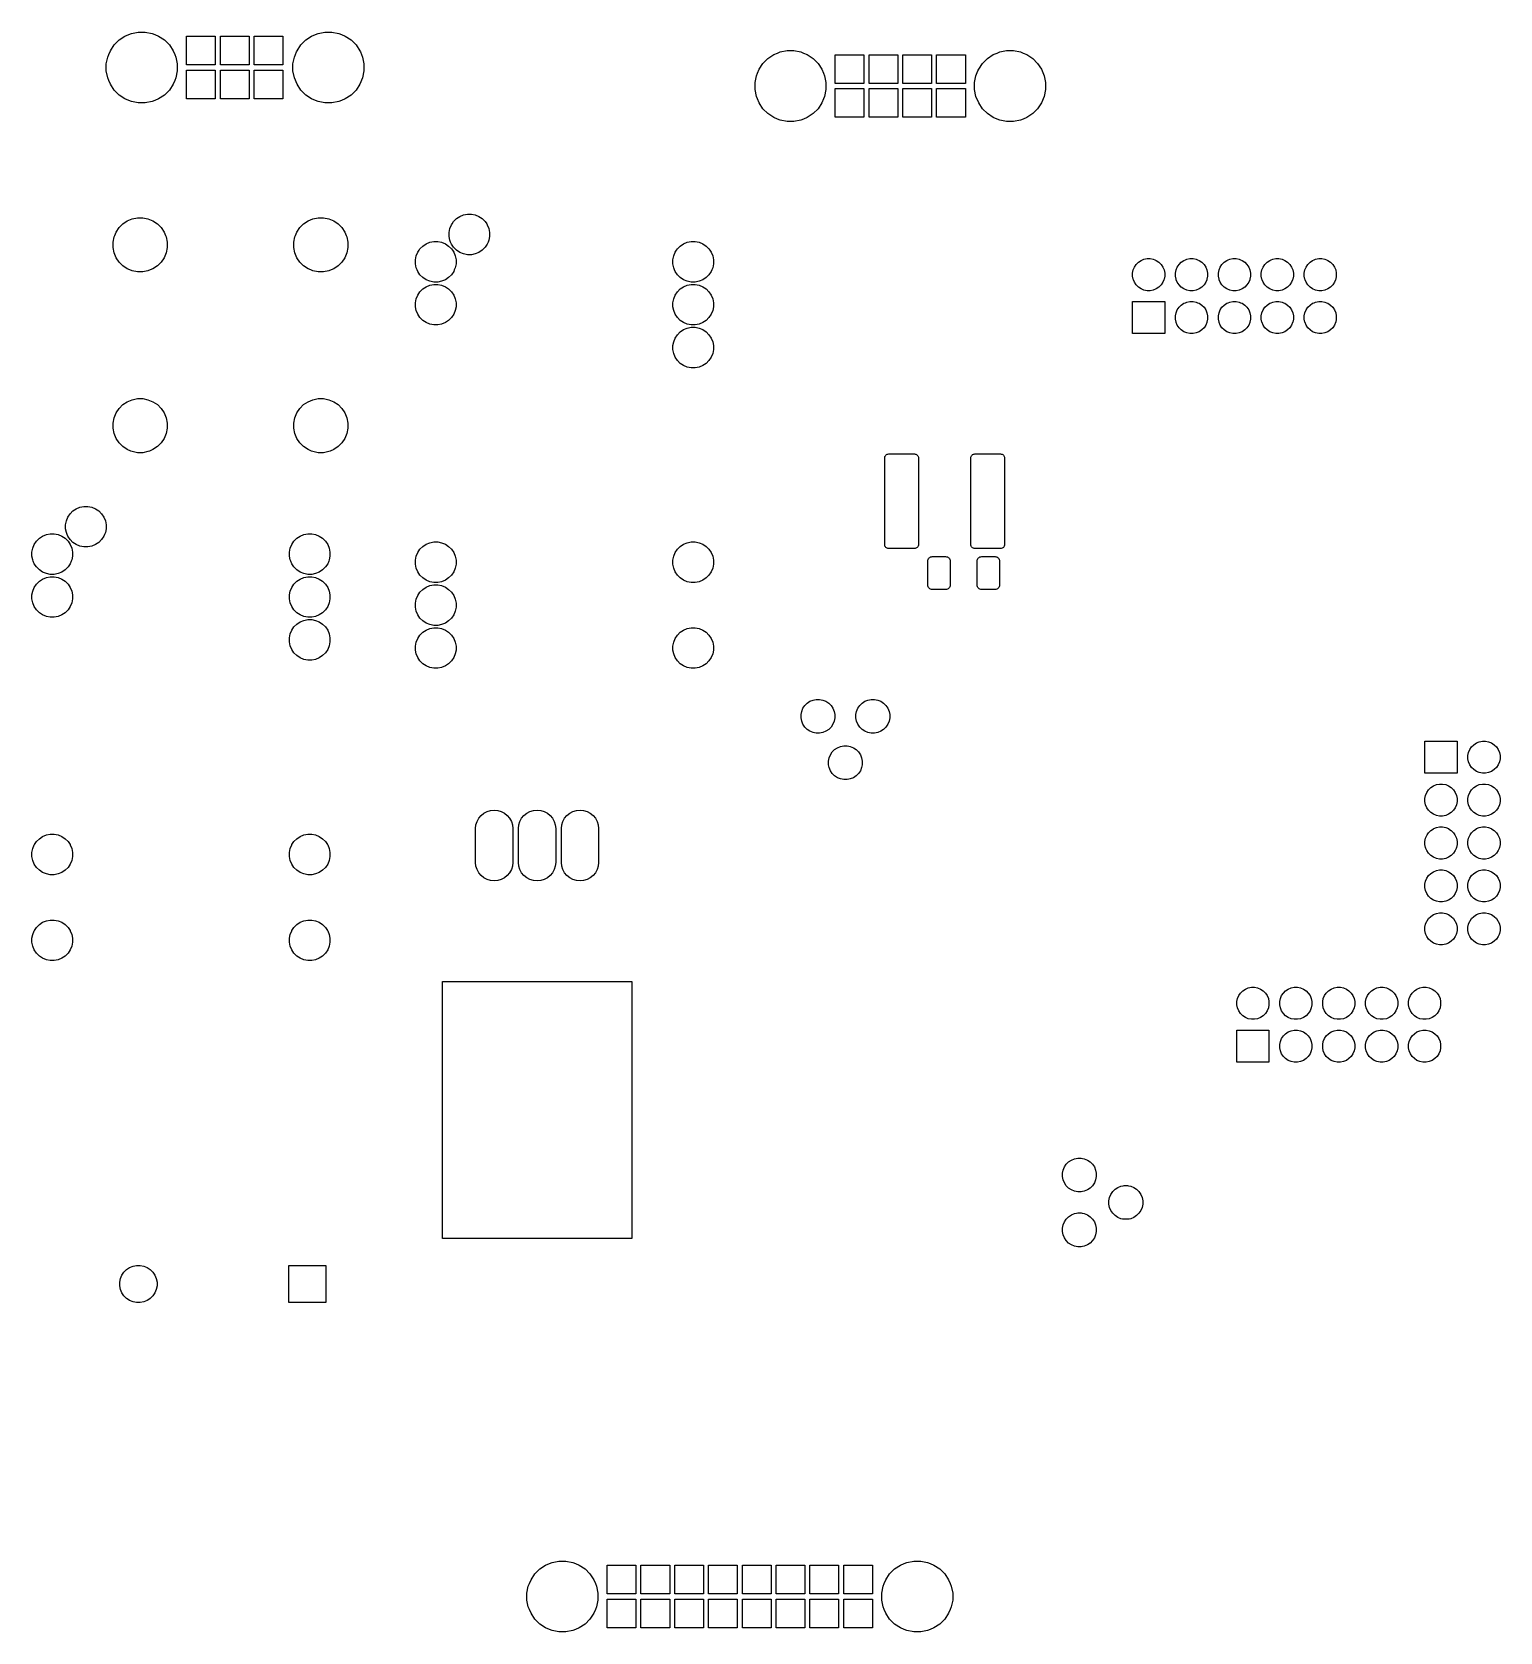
# Model space of a CAD drawing. Extents: x 4.1 to 91, y -81.8 to 12.9.
import ezdxf

# ---------------------------------------------------------------- set-up
doc = ezdxf.new("R2010")
doc.units = 0
doc.layers.add('BLACK', color=7, linetype='CONTINUOUS')

msp = doc.modelspace()

# ---------------------------------------------------------------- linework, layer by layer
at = {"layer": 'BLACK', "linetype": 'CONTINUOUS'}
for p, q in [((8.9689, 12.1386), (9.26141, 12.4311)), ((9.26141, 12.4311), (9.60536, 12.6609)), ((9.60536, 12.6609), (9.82923, 12.7536)), ((9.82923, 12.7536), (9.98753, 12.8192)), ((9.98753, 12.8192), (10.3932, 12.8999)), ((10.3932, 12.8999), (10.8069, 12.8999)), ((10.8069, 12.8999), (11.2126, 12.8192)), ((11.2126, 12.8192), (11.3709, 12.7536)), ((11.3709, 12.7536), (11.5948, 12.6609)), ((11.5948, 12.6609), (11.9388, 12.4311)), ((11.9388, 12.4311), (12.2313, 12.1386)), ((13.2499, 10.95), (13.2499, 12.65)), ((13.2499, 12.65), (14.9499, 12.65)), ((14.9499, 12.65), (14.9499, 10.95)), ((15.25, 10.9499), (15.25, 12.6499)), ((15.25, 12.6499), (16.95, 12.6499)), ((16.95, 12.6499), (16.95, 10.9499)), ((17.2501, 10.95), (17.2501, 12.6501)), ((17.2501, 12.6501), (18.9501, 12.6501)), ((18.9501, 12.6501), (18.9501, 10.95)), ((20.0188, 12.1386), (20.3113, 12.4311)), ((20.3113, 12.4311), (20.6553, 12.6609)), ((20.6553, 12.6609), (20.8792, 12.7536)), ((20.8792, 12.7536), (21.0375, 12.8192)), ((21.0375, 12.8192), (21.4432, 12.8999)), ((21.4432, 12.8999), (21.8568, 12.8999)), ((21.8568, 12.8999), (22.2625, 12.8192)), ((22.2625, 12.8192), (22.4208, 12.7536)), ((22.4208, 12.7536), (22.6447, 12.6609)), ((22.6447, 12.6609), (22.9887, 12.4311)), ((22.9887, 12.4311), (23.2812, 12.1386)), ((8.50008, 11.0067), (8.58078, 11.4124)), ((8.58078, 11.4124), (8.64635, 11.5707)), ((8.64635, 11.5707), (8.73908, 11.7946)), ((8.73908, 11.7946), (8.9689, 12.1386)), ((12.2313, 12.1386), (12.4611, 11.7946)), ((12.4611, 11.7946), (12.5538, 11.5707)), ((12.5538, 11.5707), (12.6194, 11.4124)), ((12.6194, 11.4124), (12.7001, 11.0067)), ((19.55, 11.0068), (19.6307, 11.4125)), ((19.6307, 11.4125), (19.7577, 11.7192)), ((19.7577, 11.7192), (19.789, 11.7946)), ((19.789, 11.7946), (20.0188, 12.1386)), ((23.2812, 12.1386), (23.511, 11.7946)), ((23.511, 11.7946), (23.5422, 11.7192)), ((23.5422, 11.7192), (23.6693, 11.4125)), ((23.6693, 11.4125), (23.75, 11.0068)), ((47.6614, 11.3311), (48.0054, 11.5609)), ((48.0054, 11.5609), (48.2292, 11.6536)), ((48.2292, 11.6536), (48.3875, 11.7192)), ((48.3875, 11.7192), (48.7932, 11.7999)), ((48.7932, 11.7999), (49.2069, 11.7999)), ((49.2069, 11.7999), (49.6126, 11.7192)), ((49.6126, 11.7192), (49.7709, 11.6536)), ((49.7709, 11.6536), (49.9948, 11.5609)), ((49.9948, 11.5609), (50.3388, 11.3311)), ((51.6499, 9.84996), (51.6499, 11.55)), ((51.6499, 11.55), (53.3499, 11.55)), ((53.3499, 11.55), (53.3499, 9.84996)), ((53.65, 9.84993), (53.65, 11.5499)), ((53.65, 11.5499), (55.35, 11.5499)), ((55.35, 11.5499), (55.35, 9.84993)), ((55.6501, 9.85005), (55.6501, 11.55)), ((55.6501, 11.55), (57.3501, 11.55)), ((57.3501, 11.55), (57.3501, 9.85005)), ((57.65, 9.84994), (57.65, 11.5499)), ((57.65, 11.5499), (59.35, 11.5499)), ((59.35, 11.5499), (59.35, 9.84994)), ((60.6614, 11.3311), (61.0053, 11.5609)), ((61.0053, 11.5609), (61.2292, 11.6536)), ((61.2292, 11.6536), (61.3875, 11.7192)), ((61.3875, 11.7192), (61.7932, 11.7999)), ((61.7932, 11.7999), (62.2069, 11.7999)), ((62.2069, 11.7999), (62.6126, 11.7192)), ((62.6126, 11.7192), (62.7709, 11.6536)), ((62.7709, 11.6536), (62.9948, 11.5609)), ((62.9948, 11.5609), (63.3387, 11.3311)), ((8.50008, 10.5931), (8.50008, 11.0067)), ((8.58078, 10.1873), (8.50008, 10.5931)), ((12.7001, 10.5931), (12.6194, 10.1873)), ((12.7001, 11.0067), (12.7001, 10.5931)), ((14.9499, 10.95), (13.2499, 10.95)), ((13.25, 8.95), (13.25, 10.65)), ((13.25, 10.65), (14.95, 10.65)), ((14.95, 10.65), (14.95, 8.95)), ((16.95, 10.9499), (15.25, 10.9499)), ((15.25, 8.95006), (15.25, 10.6501)), ((15.25, 10.6501), (16.95, 10.6501)), ((16.95, 10.6501), (16.95, 8.95006)), ((17.25, 8.95004), (17.25, 10.65)), ((17.25, 10.65), (18.95, 10.65)), ((18.9501, 10.95), (17.2501, 10.95)), ((18.95, 10.65), (18.95, 8.95004)), ((19.55, 10.5931), (19.55, 11.0068)), ((19.6307, 10.1874), (19.55, 10.5931)), ((23.75, 10.5931), (23.6693, 10.1874)), ((23.75, 11.0068), (23.75, 10.5931)), ((46.9808, 10.3124), (47.0464, 10.4707)), ((47.0464, 10.4707), (47.1391, 10.6946)), ((47.1391, 10.6946), (47.3689, 11.0386)), ((47.3689, 11.0386), (47.6614, 11.3311)), ((50.3388, 11.3311), (50.6313, 11.0386)), ((50.6313, 11.0386), (50.8611, 10.6946)), ((50.8611, 10.6946), (50.9538, 10.4707)), ((50.9538, 10.4707), (51.0194, 10.3124)), ((59.9808, 10.3125), (60.097, 10.5931)), ((60.097, 10.5931), (60.1391, 10.6946)), ((60.1391, 10.6946), (60.3689, 11.0386)), ((60.3689, 11.0386), (60.6614, 11.3311)), ((63.3387, 11.3311), (63.6312, 11.0386)), ((63.6312, 11.0386), (63.8611, 10.6946)), ((63.8611, 10.6946), (63.9031, 10.5931)), ((63.9031, 10.5931), (64.0194, 10.3125)), ((8.64635, 10.029), (8.58078, 10.1873)), ((8.73908, 9.80517), (8.64635, 10.029)), ((8.9689, 9.46122), (8.73908, 9.80517)), ((12.4611, 9.80517), (12.2313, 9.46122)), ((12.5538, 10.029), (12.4611, 9.80517)), ((12.6194, 10.1873), (12.5538, 10.029)), ((19.6307, 10.1873), (19.6307, 10.1874)), ((19.789, 9.8052), (19.6307, 10.1873)), ((20.0188, 9.46125), (19.789, 9.8052)), ((23.511, 9.8052), (23.2812, 9.46125)), ((23.6693, 10.1873), (23.511, 9.8052)), ((23.6693, 10.1874), (23.6693, 10.1873)), ((46.9001, 9.90672), (46.9808, 10.3124)), ((46.9001, 9.49306), (46.9001, 9.90672)), ((46.9808, 9.08734), (46.9001, 9.49306)), ((51.0194, 10.3124), (51.1001, 9.90672)), ((51.1001, 9.49306), (51.0194, 9.08734)), ((51.1001, 9.90672), (51.1001, 9.49306)), ((53.3499, 9.84996), (51.6499, 9.84996)), ((51.65, 7.85), (51.65, 9.55)), ((51.65, 9.55), (53.35, 9.55)), ((53.35, 9.55), (53.35, 7.85)), ((55.35, 9.84993), (53.65, 9.84993)), ((53.65, 7.85006), (53.65, 9.55006)), ((53.65, 9.55006), (55.35, 9.55006)), ((55.35, 9.55006), (55.35, 7.85006)), ((55.65, 7.85004), (55.65, 9.55004)), ((55.65, 9.55004), (57.35, 9.55004)), ((57.3501, 9.85005), (55.6501, 9.85005)), ((57.35, 9.55004), (57.35, 7.85004)), ((59.35, 9.84994), (57.65, 9.84994)), ((57.65, 7.85008), (57.65, 9.55008)), ((57.65, 9.55008), (59.35, 9.55008)), ((59.35, 9.55008), (59.35, 7.85008)), ((59.9001, 9.90675), (59.9808, 10.3125)), ((59.9001, 9.49309), (59.9001, 9.90675)), ((59.9808, 9.08737), (59.9001, 9.49309)), ((64.0194, 10.3125), (64.1001, 9.90675)), ((64.1001, 9.49309), (64.0194, 9.08737)), ((64.1001, 9.90675), (64.1001, 9.49309)), ((9.26141, 9.16871), (8.9689, 9.46122)), ((9.60536, 8.93889), (9.26141, 9.16871)), ((9.82923, 8.84616), (9.60536, 8.93889)), ((9.98753, 8.78059), (9.82923, 8.84616)), ((10.3932, 8.69989), (9.98753, 8.78059)), ((10.8069, 8.69989), (10.3932, 8.69989)), ((11.2126, 8.78059), (10.8069, 8.69989)), ((11.3709, 8.84616), (11.2126, 8.78059)), ((11.5948, 8.93889), (11.3709, 8.84616)), ((11.9388, 9.16871), (11.5948, 8.93889)), ((12.2313, 9.46122), (11.9388, 9.16871)), ((14.95, 8.95), (13.25, 8.95)), ((16.95, 8.95006), (15.25, 8.95006)), ((18.95, 8.95004), (17.25, 8.95004)), ((20.3113, 9.16874), (20.0188, 9.46125)), ((20.6553, 8.93892), (20.3113, 9.16874)), ((20.8792, 8.84619), (20.6553, 8.93892)), ((21.0375, 8.78062), (20.8792, 8.84619)), ((21.4432, 8.69992), (21.0375, 8.78062)), ((21.8568, 8.69992), (21.4432, 8.69992)), ((22.2625, 8.78062), (21.8568, 8.69992)), ((22.4208, 8.84619), (22.2625, 8.78062)), ((22.6447, 8.93892), (22.4208, 8.84619)), ((22.9887, 9.16874), (22.6447, 8.93892)), ((23.2812, 9.46125), (22.9887, 9.16874)), ((47.0376, 8.95006), (46.9808, 9.08734)), ((47.1391, 8.70517), (47.0376, 8.95006)), ((47.3689, 8.36122), (47.1391, 8.70517)), ((50.8611, 8.70517), (50.6313, 8.36122)), ((50.9625, 8.95006), (50.8611, 8.70517)), ((51.0194, 9.08734), (50.9625, 8.95006)), ((59.9808, 9.08734), (59.9808, 9.08737)), ((60.1391, 8.7052), (59.9808, 9.08734)), ((60.3689, 8.36125), (60.1391, 8.7052)), ((63.8611, 8.7052), (63.6312, 8.36125)), ((64.0194, 9.08734), (63.8611, 8.7052)), ((64.0194, 9.08737), (64.0194, 9.08734)), ((47.6614, 8.06871), (47.3689, 8.36122)), ((48.0054, 7.83889), (47.6614, 8.06871)), ((48.2292, 7.74616), (48.0054, 7.83889)), ((48.3875, 7.68059), (48.2292, 7.74616)), ((48.7932, 7.59989), (48.3875, 7.68059)), ((49.2069, 7.59989), (48.7932, 7.59989)), ((49.6126, 7.68059), (49.2069, 7.59989)), ((49.7709, 7.74616), (49.6126, 7.68059)), ((49.9948, 7.83889), (49.7709, 7.74616)), ((50.3388, 8.06871), (49.9948, 7.83889)), ((50.6313, 8.36122), (50.3388, 8.06871)), ((53.35, 7.85), (51.65, 7.85)), ((55.35, 7.85006), (53.65, 7.85006)), ((57.35, 7.85004), (55.65, 7.85004)), ((59.35, 7.85008), (57.65, 7.85008)), ((60.6614, 8.06874), (60.3689, 8.36125)), ((61.0053, 7.83892), (60.6614, 8.06874)), ((61.2292, 7.74619), (61.0053, 7.83892)), ((61.3875, 7.68062), (61.2292, 7.74619)), ((61.7932, 7.59992), (61.3875, 7.68062)), ((62.2069, 7.59992), (61.7932, 7.59992)), ((62.6126, 7.68062), (62.2069, 7.59992)), ((62.7709, 7.74619), (62.6126, 7.68062)), ((62.9948, 7.83892), (62.7709, 7.74619)), ((63.3387, 8.06874), (62.9948, 7.83892)), ((63.6312, 8.36125), (63.3387, 8.06874)), ((10.0333, 1.83851), (10.3424, 1.9)), ((10.3424, 1.9), (10.6576, 1.9)), ((10.6576, 1.9), (10.9667, 1.83851)), ((20.7333, 1.83851), (21.0424, 1.9)), ((21.0424, 1.9), (21.3576, 1.9)), ((21.3576, 1.9), (21.6667, 1.83851)), ((29.225, 1.8521), (29.4216, 1.98343)), ((29.4216, 1.98343), (29.64, 2.07388)), ((29.64, 2.07388), (29.8718, 2.12)), ((29.64, 2.07388), (29.64, 2.07388)), ((29.64, 2.07388), (29.64, 2.07388)), ((29.8718, 2.12), (30.1082, 2.12)), ((30.1082, 2.12), (30.34, 2.07388)), ((30.34, 2.07388), (30.34, 2.07388)), ((30.34, 2.07388), (30.34, 2.07388)), ((30.34, 2.07388), (30.5584, 1.98343)), ((30.5584, 1.98343), (30.755, 1.8521)), ((8.99681, 0.851987), (9.0821, 1.05788)), ((9.0821, 1.05788), (9.2572, 1.31994)), ((9.2572, 1.31994), (9.48006, 1.5428)), ((9.48006, 1.5428), (9.74212, 1.7179)), ((9.74212, 1.7179), (10.0333, 1.83851)), ((10.0333, 1.83851), (10.0333, 1.83851)), ((10.0333, 1.83851), (10.0333, 1.83851)), ((10.9667, 1.83851), (10.9667, 1.83851)), ((10.9667, 1.83851), (10.9667, 1.83851)), ((10.9667, 1.83851), (11.2579, 1.7179)), ((11.2579, 1.7179), (11.5199, 1.5428)), ((11.5199, 1.5428), (11.7428, 1.31994)), ((11.7428, 1.31994), (11.9179, 1.05788)), ((11.9179, 1.05788), (12.0032, 0.851987)), ((19.6968, 0.851987), (19.7821, 1.05788)), ((19.7821, 1.05788), (19.9572, 1.31994)), ((19.9572, 1.31994), (20.1801, 1.5428)), ((20.1801, 1.5428), (20.4421, 1.7179)), ((20.4421, 1.7179), (20.7333, 1.83851)), ((20.7333, 1.83851), (20.7333, 1.83851)), ((20.7333, 1.83851), (20.7333, 1.83851)), ((21.6667, 1.83851), (21.6667, 1.83851)), ((21.6667, 1.83851), (21.6667, 1.83851)), ((21.6667, 1.83851), (21.9579, 1.7179)), ((21.9579, 1.7179), (22.2199, 1.5428)), ((22.2199, 1.5428), (22.4428, 1.31994)), ((22.4428, 1.31994), (22.6179, 1.05788)), ((22.6179, 1.05788), (22.7032, 0.851987)), ((28.79, 1.03819), (28.8361, 1.27002)), ((28.79, 0.801809), (28.79, 1.03819)), ((28.8361, 1.27002), (28.9266, 1.48841)), ((28.9266, 1.48841), (28.9629, 1.5428)), ((28.9629, 1.5428), (29.0579, 1.68495)), ((29.0579, 1.68495), (29.225, 1.8521)), ((30.755, 1.8521), (30.9221, 1.68495)), ((30.9221, 1.68495), (31.0171, 1.5428)), ((31.0171, 1.5428), (31.0534, 1.48841)), ((31.0534, 1.48841), (31.1439, 1.27002)), ((31.1439, 1.27002), (31.19, 1.03819)), ((31.19, 1.03819), (31.19, 0.801809)), ((8.9, 0.457588), (8.96149, 0.766701)), ((8.9, 0.142412), (8.9, 0.457588)), ((8.96149, -0.166701), (8.9, 0.142412)), ((8.96149, 0.766701), (8.99681, 0.851987)), ((12.0032, 0.851987), (12.0385, 0.766701)), ((12.0385, 0.766701), (12.1, 0.457588)), ((12.1, 0.142412), (12.0385, -0.166701)), ((12.1, 0.457588), (12.1, 0.142412)), ((19.6, 0.457588), (19.6615, 0.766701)), ((19.6, 0.142412), (19.6, 0.457588)), ((19.6615, -0.166701), (19.6, 0.142412)), ((19.6615, 0.766701), (19.6968, 0.851987)), ((22.7032, 0.851987), (22.7385, 0.766701)), ((22.7385, 0.766701), (22.8, 0.457588)), ((22.8, 0.142412), (22.7385, -0.166701)), ((22.8, 0.457588), (22.8, 0.142412)), ((27.0164, -0.012101), (27.0679, 0.064955)), ((27.0679, 0.064955), (27.235, 0.232101)), ((27.235, 0.232101), (27.4316, 0.363426)), ((27.4316, 0.363426), (27.65, 0.453884)), ((27.65, 0.453885), (27.8818, 0.5)), ((27.65, 0.453884), (27.65, 0.453885)), ((27.65, 0.453884), (27.65, 0.453884)), ((27.8818, 0.5), (28.1182, 0.5)), ((28.1182, 0.5), (28.35, 0.453885)), ((28.35, 0.453885), (28.35, 0.453884)), ((28.35, 0.453884), (28.35, 0.453884)), ((28.35, 0.453884), (28.5684, 0.363426)), ((28.5684, 0.363426), (28.765, 0.232101)), ((28.765, 0.232101), (28.9321, 0.064955)), ((28.8361, 0.569975), (28.79, 0.801809)), ((28.8827, 0.457588), (28.8361, 0.569975)), ((28.9266, 0.351587), (28.8827, 0.457588)), ((29.0579, 0.155045), (28.9266, 0.351587)), ((28.9321, 0.064955), (28.9836, -0.012101)), ((29.225, -0.012101), (29.0579, 0.155045)), ((30.9221, 0.155045), (30.755, -0.012101)), ((31.0534, 0.351587), (30.9221, 0.155045)), ((31.0973, 0.457588), (31.0534, 0.351587)), ((31.1439, 0.569975), (31.0973, 0.457588)), ((31.19, 0.801809), (31.1439, 0.569975)), ((42.2564, -0.012101), (42.3079, 0.064955)), ((42.3079, 0.064955), (42.475, 0.232101)), ((42.475, 0.232101), (42.6716, 0.363426)), ((42.6716, 0.363426), (42.89, 0.453884)), ((42.89, 0.453885), (43.1218, 0.5)), ((42.89, 0.453884), (42.89, 0.453885)), ((42.89, 0.453884), (42.89, 0.453884)), ((43.1218, 0.5), (43.3582, 0.5)), ((43.3582, 0.5), (43.59, 0.453885)), ((43.59, 0.453885), (43.59, 0.453884)), ((43.59, 0.453884), (43.59, 0.453884)), ((43.59, 0.453884), (43.8084, 0.363426)), ((43.8084, 0.363426), (44.005, 0.232101)), ((44.005, 0.232101), (44.1721, 0.064955)), ((44.1721, 0.064955), (44.2236, -0.012101)), ((8.96149, -0.166703), (8.96149, -0.166701)), ((9.0821, -0.457884), (8.96149, -0.166703)), ((9.2572, -0.719941), (9.0821, -0.457884)), ((9.48006, -0.942801), (9.2572, -0.719941)), ((9.74212, -1.1179), (9.48006, -0.942801)), ((11.5199, -0.942801), (11.2579, -1.1179)), ((11.7428, -0.719941), (11.5199, -0.942801)), ((11.9179, -0.457884), (11.7428, -0.719941)), ((12.0385, -0.166703), (11.9179, -0.457884)), ((12.0385, -0.166701), (12.0385, -0.166703)), ((19.6615, -0.166703), (19.6615, -0.166701)), ((19.7821, -0.457884), (19.6615, -0.166703)), ((19.9572, -0.719941), (19.7821, -0.457884)), ((20.1801, -0.942801), (19.9572, -0.719941)), ((20.4421, -1.1179), (20.1801, -0.942801)), ((22.2199, -0.942801), (21.9579, -1.1179)), ((22.4428, -0.719941), (22.2199, -0.942801)), ((22.6179, -0.457884), (22.4428, -0.719941)), ((22.7385, -0.166703), (22.6179, -0.457884)), ((22.7385, -0.166701), (22.7385, -0.166703)), ((26.8, -0.581809), (26.8461, -0.349975)), ((26.8, -0.818191), (26.8, -0.581809)), ((26.8461, -1.05002), (26.8, -0.818191)), ((26.8461, -0.349975), (26.9366, -0.131589)), ((26.9366, -0.131589), (27.0164, -0.012101)), ((28.9836, -0.012101), (29.0634, -0.131589)), ((29.0634, -0.131589), (29.1539, -0.349975)), ((29.1539, -0.349975), (29.2, -0.581809)), ((29.2, -0.818191), (29.1539, -1.05002)), ((29.2, -0.581809), (29.2, -0.818191)), ((29.4216, -0.143426), (29.225, -0.012101)), ((29.4216, -0.143427), (29.4216, -0.143426)), ((29.64, -0.233885), (29.4216, -0.143427)), ((29.4216, -0.143427), (29.4216, -0.143427)), ((29.8718, -0.28), (29.64, -0.233885)), ((30.1082, -0.28), (29.8718, -0.28)), ((30.34, -0.233885), (30.1082, -0.28)), ((30.5584, -0.143427), (30.34, -0.233885)), ((30.755, -0.012101), (30.5584, -0.143426)), ((30.5584, -0.143426), (30.5584, -0.143427)), ((30.5584, -0.143427), (30.5584, -0.143427)), ((42.04, -0.581809), (42.0861, -0.349975)), ((42.04, -0.818191), (42.04, -0.581809)), ((42.0861, -1.05002), (42.04, -0.818191)), ((42.0861, -0.349975), (42.1766, -0.131589)), ((42.1766, -0.131589), (42.2564, -0.012101)), ((44.2236, -0.012101), (44.3034, -0.131589)), ((44.3034, -0.131589), (44.3939, -0.349975)), ((44.3939, -0.349975), (44.44, -0.581809)), ((44.44, -0.818191), (44.3939, -1.05002)), ((44.44, -0.581809), (44.44, -0.818191)), ((69.3581, -1.01001), (69.4621, -0.85441)), ((69.4621, -0.85441), (69.5944, -0.722087)), ((69.5944, -0.722087), (69.75, -0.618121)), ((69.75, -0.618121), (69.8377, -0.58181)), ((69.8377, -0.58181), (69.9229, -0.546507)), ((69.9229, -0.546507), (70.1064, -0.51)), ((70.1064, -0.51), (70.2936, -0.51)), ((70.2936, -0.51), (70.4771, -0.546507)), ((70.4771, -0.546507), (70.5623, -0.58181)), ((70.5623, -0.58181), (70.65, -0.618121)), ((70.65, -0.618121), (70.8056, -0.722087)), ((70.8056, -0.722087), (70.9379, -0.85441)), ((70.9379, -0.85441), (71.0419, -1.01001)), ((71.8981, -1.01001), (72.0021, -0.85441)), ((72.0021, -0.85441), (72.1344, -0.722087)), ((72.1344, -0.722087), (72.29, -0.618121)), ((72.29, -0.618121), (72.3777, -0.58181)), ((72.3777, -0.58181), (72.4629, -0.546507)), ((72.4629, -0.546507), (72.6464, -0.51)), ((72.6464, -0.51), (72.8336, -0.51)), ((72.8336, -0.51), (73.0171, -0.546507)), ((73.0171, -0.546507), (73.1023, -0.58181)), ((73.1023, -0.58181), (73.19, -0.618121)), ((73.19, -0.618121), (73.3456, -0.722087)), ((73.3456, -0.722087), (73.4779, -0.85441)), ((73.4779, -0.85441), (73.5819, -1.01001)), ((74.4381, -1.01001), (74.5421, -0.85441)), ((74.5421, -0.85441), (74.6744, -0.722087)), ((74.6744, -0.722087), (74.83, -0.618121)), ((74.83, -0.618121), (74.9177, -0.58181)), ((74.9177, -0.58181), (75.0029, -0.546507)), ((75.0029, -0.546507), (75.1864, -0.51)), ((75.1864, -0.51), (75.3736, -0.51)), ((75.3736, -0.51), (75.5571, -0.546507)), ((75.5571, -0.546507), (75.6423, -0.58181)), ((75.6423, -0.58181), (75.73, -0.618121)), ((75.73, -0.618121), (75.8856, -0.722087)), ((75.8856, -0.722087), (76.0179, -0.85441)), ((76.0179, -0.85441), (76.1219, -1.01001)), ((76.9781, -1.01001), (77.0821, -0.85441)), ((77.0821, -0.85441), (77.2144, -0.722087)), ((77.2144, -0.722087), (77.37, -0.618121)), ((77.37, -0.618121), (77.4577, -0.58181)), ((77.4577, -0.58181), (77.5429, -0.546507)), ((77.5429, -0.546507), (77.7264, -0.51)), ((77.7264, -0.51), (77.9136, -0.51)), ((77.9136, -0.51), (78.0971, -0.546507)), ((78.0971, -0.546507), (78.1823, -0.58181)), ((78.1823, -0.58181), (78.27, -0.618121)), ((78.27, -0.618121), (78.4256, -0.722087)), ((78.4256, -0.722087), (78.5579, -0.85441)), ((78.5579, -0.85441), (78.6619, -1.01001)), ((79.5181, -1.01001), (79.6221, -0.85441)), ((79.6221, -0.85441), (79.7544, -0.722087)), ((79.7544, -0.722087), (79.91, -0.618121)), ((79.91, -0.618121), (79.9977, -0.58181)), ((79.9977, -0.58181), (80.0829, -0.546507)), ((80.0829, -0.546507), (80.2664, -0.51)), ((80.2664, -0.51), (80.4536, -0.51)), ((80.4536, -0.51), (80.6371, -0.546507)), ((80.6371, -0.546507), (80.7223, -0.58181)), ((80.7223, -0.58181), (80.81, -0.618121)), ((80.81, -0.618121), (80.9656, -0.722087)), ((80.9656, -0.722087), (81.0979, -0.85441)), ((81.0979, -0.85441), (81.2019, -1.01001)), ((9.89902, -1.1829), (9.74212, -1.1179)), ((10.0333, -1.23851), (9.89902, -1.1829)), ((10.3424, -1.3), (10.0333, -1.23851)), ((10.6576, -1.3), (10.3424, -1.3)), ((10.9667, -1.23851), (10.6576, -1.3)), ((11.101, -1.1829), (10.9667, -1.23851)), ((11.2579, -1.1179), (11.101, -1.1829)), ((20.599, -1.1829), (20.4421, -1.1179)), ((20.7333, -1.23851), (20.599, -1.1829)), ((21.0424, -1.3), (20.7333, -1.23851)), ((21.3576, -1.3), (21.0424, -1.3)), ((21.6667, -1.23851), (21.3576, -1.3)), ((21.801, -1.1829), (21.6667, -1.23851)), ((21.9579, -1.1179), (21.801, -1.1829)), ((26.9012, -1.1829), (26.8461, -1.05002)), ((26.9366, -1.26841), (26.9012, -1.1829)), ((27.0679, -1.46496), (26.9366, -1.26841)), ((27.235, -1.6321), (27.0679, -1.46496)), ((27.4316, -1.76343), (27.235, -1.6321)), ((27.65, -1.85389), (27.4316, -1.76343)), ((27.4316, -1.76343), (27.4316, -1.76343)), ((27.4316, -1.76343), (27.4316, -1.76343)), ((27.8818, -1.9), (27.65, -1.85389)), ((28.35, -1.85389), (28.1182, -1.9)), ((28.5684, -1.76343), (28.35, -1.85389)), ((28.765, -1.6321), (28.5684, -1.76343)), ((28.5684, -1.76343), (28.5684, -1.76343)), ((28.5684, -1.76343), (28.5684, -1.76343)), ((28.9321, -1.46496), (28.765, -1.6321)), ((29.0634, -1.26841), (28.9321, -1.46496)), ((29.0988, -1.1829), (29.0634, -1.26841)), ((29.1539, -1.05002), (29.0988, -1.1829)), ((42.1412, -1.1829), (42.0861, -1.05002)), ((42.1766, -1.26841), (42.1412, -1.1829)), ((42.3079, -1.46496), (42.1766, -1.26841)), ((42.475, -1.6321), (42.3079, -1.46496)), ((42.6716, -1.76343), (42.475, -1.6321)), ((42.89, -1.85389), (42.6716, -1.76343)), ((42.6716, -1.76343), (42.6716, -1.76343)), ((42.6716, -1.76343), (42.6716, -1.76343)), ((43.1218, -1.9), (42.89, -1.85389)), ((43.59, -1.85389), (43.3582, -1.9)), ((43.8084, -1.76343), (43.59, -1.85389)), ((44.005, -1.6321), (43.8084, -1.76343)), ((43.8084, -1.76343), (43.8084, -1.76343)), ((43.8084, -1.76343), (43.8084, -1.76343)), ((44.1721, -1.46496), (44.005, -1.6321)), ((44.3034, -1.26841), (44.1721, -1.46496)), ((44.3388, -1.1829), (44.3034, -1.26841)), ((44.3939, -1.05002), (44.3388, -1.1829)), ((69.25, -1.36643), (69.2865, -1.1829)), ((69.25, -1.55357), (69.25, -1.36643)), ((69.2865, -1.7371), (69.25, -1.55357)), ((69.2865, -1.1829), (69.3581, -1.01001)), ((69.2974, -1.76343), (69.2865, -1.7371)), ((69.3581, -1.90999), (69.2974, -1.76343)), ((69.3581, -1.01001), (69.3581, -1.01001)), ((71.0419, -1.01001), (71.0419, -1.01001)), ((71.0419, -1.01001), (71.1135, -1.1829)), ((71.1026, -1.76343), (71.0419, -1.90999)), ((71.1135, -1.7371), (71.1026, -1.76343)), ((71.1135, -1.1829), (71.15, -1.36643)), ((71.15, -1.55357), (71.1135, -1.7371)), ((71.15, -1.36643), (71.15, -1.55357)), ((71.79, -1.36643), (71.8265, -1.1829)), ((71.79, -1.55357), (71.79, -1.36643)), ((71.8265, -1.7371), (71.79, -1.55357)), ((71.8265, -1.1829), (71.8981, -1.01001)), ((71.8374, -1.76343), (71.8265, -1.7371)), ((71.8981, -1.90999), (71.8374, -1.76343)), ((71.8981, -1.01001), (71.8981, -1.01001)), ((73.5819, -1.01001), (73.5819, -1.01001)), ((73.5819, -1.01001), (73.6535, -1.1829)), ((73.6426, -1.76343), (73.5819, -1.90999)), ((73.6535, -1.7371), (73.6426, -1.76343)), ((73.6535, -1.1829), (73.69, -1.36643)), ((73.69, -1.55357), (73.6535, -1.7371)), ((73.69, -1.36643), (73.69, -1.55357)), ((74.33, -1.36643), (74.3665, -1.1829)), ((74.33, -1.55357), (74.33, -1.36643)), ((74.3665, -1.7371), (74.33, -1.55357)), ((74.3665, -1.1829), (74.4381, -1.01001)), ((74.3774, -1.76343), (74.3665, -1.7371)), ((74.4381, -1.90999), (74.3774, -1.76343)), ((74.4381, -1.01001), (74.4381, -1.01001)), ((76.1219, -1.01001), (76.1219, -1.01001)), ((76.1219, -1.01001), (76.1935, -1.1829)), ((76.1826, -1.76343), (76.1219, -1.90999)), ((76.1935, -1.7371), (76.1826, -1.76343)), ((76.1935, -1.1829), (76.23, -1.36643)), ((76.23, -1.55357), (76.1935, -1.7371)), ((76.23, -1.36643), (76.23, -1.55357)), ((76.87, -1.36643), (76.9065, -1.1829)), ((76.87, -1.55357), (76.87, -1.36643)), ((76.9065, -1.7371), (76.87, -1.55357)), ((76.9065, -1.1829), (76.9781, -1.01001)), ((76.9174, -1.76343), (76.9065, -1.7371)), ((76.9781, -1.90999), (76.9174, -1.76343)), ((76.9781, -1.01001), (76.9781, -1.01001)), ((78.6619, -1.01001), (78.6619, -1.01001)), ((78.6619, -1.01001), (78.7335, -1.1829)), ((78.7226, -1.76343), (78.6619, -1.90999)), ((78.7335, -1.7371), (78.7226, -1.76343)), ((78.7335, -1.1829), (78.77, -1.36643)), ((78.77, -1.55357), (78.7335, -1.7371)), ((78.77, -1.36643), (78.77, -1.55357)), ((79.41, -1.36643), (79.4465, -1.1829)), ((79.41, -1.55357), (79.41, -1.36643)), ((79.4465, -1.7371), (79.41, -1.55357)), ((79.4465, -1.1829), (79.5181, -1.01001)), ((79.4574, -1.76343), (79.4465, -1.7371)), ((79.5181, -1.90999), (79.4574, -1.76343)), ((79.5181, -1.01001), (79.5181, -1.01001)), ((81.2019, -1.01001), (81.2019, -1.01001)), ((81.2019, -1.01001), (81.2735, -1.1829)), ((81.2626, -1.76343), (81.2019, -1.90999)), ((81.2735, -1.7371), (81.2626, -1.76343)), ((81.2735, -1.1829), (81.31, -1.36643)), ((81.31, -1.55357), (81.2735, -1.7371)), ((81.31, -1.36643), (81.31, -1.55357)), ((26.8461, -2.88997), (26.9366, -2.67159)), ((26.9366, -2.67159), (27.0679, -2.47504)), ((26.9366, -2.67159), (26.9366, -2.67159)), ((27.0679, -2.47504), (27.235, -2.3079)), ((27.235, -2.3079), (27.4316, -2.17657)), ((27.4316, -2.17657), (27.65, -2.08612)), ((27.65, -2.08611), (27.8818, -2.04)), ((27.65, -2.08612), (27.65, -2.08611)), ((27.65, -2.08612), (27.65, -2.08612)), ((28.1182, -1.9), (27.8818, -1.9)), ((27.8818, -2.04), (28.1182, -2.04)), ((28.1182, -2.04), (28.35, -2.08611)), ((28.35, -2.08611), (28.35, -2.08612)), ((28.35, -2.08612), (28.35, -2.08612)), ((28.35, -2.08612), (28.5684, -2.17657)), ((28.5684, -2.17657), (28.765, -2.3079)), ((28.765, -2.3079), (28.9321, -2.47504)), ((28.9321, -2.47504), (29.0634, -2.67159)), ((29.0634, -2.67159), (29.0634, -2.67159)), ((29.0634, -2.67159), (29.1539, -2.88997)), ((42.0861, -2.88997), (42.1766, -2.67159)), ((42.1766, -2.67159), (42.3079, -2.47504)), ((42.1766, -2.67159), (42.1766, -2.67159)), ((42.3079, -2.47504), (42.475, -2.3079)), ((42.475, -2.3079), (42.6716, -2.17657)), ((42.6716, -2.17657), (42.89, -2.08612)), ((42.89, -2.08611), (43.1218, -2.04)), ((42.89, -2.08612), (42.89, -2.08611)), ((42.89, -2.08612), (42.89, -2.08612)), ((43.3582, -1.9), (43.1218, -1.9)), ((43.1218, -2.04), (43.3582, -2.04)), ((43.3582, -2.04), (43.59, -2.08611)), ((43.59, -2.08611), (43.59, -2.08612)), ((43.59, -2.08612), (43.59, -2.08612)), ((43.59, -2.08612), (43.8084, -2.17657)), ((43.8084, -2.17657), (44.005, -2.3079)), ((44.005, -2.3079), (44.1721, -2.47504)), ((44.1721, -2.47504), (44.3034, -2.67159)), ((44.3034, -2.67159), (44.3034, -2.67159)), ((44.3034, -2.67159), (44.3939, -2.88997)), ((69.4621, -2.06559), (69.3581, -1.90999)), ((69.5944, -2.19791), (69.4621, -2.06559)), ((69.75, -2.30188), (69.5944, -2.19791)), ((69.9229, -2.37349), (69.75, -2.30188)), ((69.75, -2.30188), (69.75, -2.30188)), ((69.75, -2.30188), (69.75, -2.30188)), ((70.1064, -2.41), (69.9229, -2.37349)), ((70.2936, -2.41), (70.1064, -2.41)), ((70.4771, -2.37349), (70.2936, -2.41)), ((70.65, -2.30188), (70.4771, -2.37349)), ((70.8056, -2.19791), (70.65, -2.30188)), ((70.65, -2.30188), (70.65, -2.30188)), ((70.65, -2.30188), (70.65, -2.30188)), ((70.9379, -2.06559), (70.8056, -2.19791)), ((71.0419, -1.90999), (70.9379, -2.06559)), ((72.0021, -2.06559), (71.8981, -1.90999)), ((72.1344, -2.19791), (72.0021, -2.06559)), ((72.29, -2.30188), (72.1344, -2.19791)), ((72.4629, -2.37349), (72.29, -2.30188)), ((72.29, -2.30188), (72.29, -2.30188)), ((72.29, -2.30188), (72.29, -2.30188)), ((72.6464, -2.41), (72.4629, -2.37349)), ((72.8336, -2.41), (72.6464, -2.41)), ((73.0171, -2.37349), (72.8336, -2.41)), ((73.19, -2.30188), (73.0171, -2.37349)), ((73.3456, -2.19791), (73.19, -2.30188)), ((73.19, -2.30188), (73.19, -2.30188)), ((73.19, -2.30188), (73.19, -2.30188)), ((73.4779, -2.06559), (73.3456, -2.19791)), ((73.5819, -1.90999), (73.4779, -2.06559)), ((74.5421, -2.06559), (74.4381, -1.90999)), ((74.6744, -2.19791), (74.5421, -2.06559)), ((74.83, -2.30188), (74.6744, -2.19791)), ((75.0029, -2.37349), (74.83, -2.30188)), ((74.83, -2.30188), (74.83, -2.30188)), ((74.83, -2.30188), (74.83, -2.30188)), ((75.1864, -2.41), (75.0029, -2.37349)), ((75.3736, -2.41), (75.1864, -2.41)), ((75.5571, -2.37349), (75.3736, -2.41)), ((75.73, -2.30188), (75.5571, -2.37349)), ((75.8856, -2.19791), (75.73, -2.30188)), ((75.73, -2.30188), (75.73, -2.30188)), ((75.73, -2.30188), (75.73, -2.30188)), ((76.0179, -2.06559), (75.8856, -2.19791)), ((76.1219, -1.90999), (76.0179, -2.06559)), ((77.0821, -2.06559), (76.9781, -1.90999)), ((77.2144, -2.19791), (77.0821, -2.06559)), ((77.37, -2.30188), (77.2144, -2.19791)), ((77.5429, -2.37349), (77.37, -2.30188)), ((77.37, -2.30188), (77.37, -2.30188)), ((77.37, -2.30188), (77.37, -2.30188)), ((77.7264, -2.41), (77.5429, -2.37349)), ((77.9136, -2.41), (77.7264, -2.41)), ((78.0971, -2.37349), (77.9136, -2.41)), ((78.27, -2.30188), (78.0971, -2.37349)), ((78.4256, -2.19791), (78.27, -2.30188)), ((78.27, -2.30188), (78.27, -2.30188)), ((78.27, -2.30188), (78.27, -2.30188)), ((78.5579, -2.06559), (78.4256, -2.19791)), ((78.6619, -1.90999), (78.5579, -2.06559)), ((79.6221, -2.06559), (79.5181, -1.90999)), ((79.7544, -2.19791), (79.6221, -2.06559)), ((79.91, -2.30188), (79.7544, -2.19791)), ((80.0829, -2.37349), (79.91, -2.30188)), ((79.91, -2.30188), (79.91, -2.30188)), ((79.91, -2.30188), (79.91, -2.30188)), ((80.2664, -2.41), (80.0829, -2.37349)), ((80.4536, -2.41), (80.2664, -2.41)), ((80.6371, -2.37349), (80.4536, -2.41)), ((80.81, -2.30188), (80.6371, -2.37349)), ((80.9656, -2.19791), (80.81, -2.30188)), ((80.81, -2.30188), (80.81, -2.30188)), ((80.81, -2.30188), (80.81, -2.30188)), ((81.0979, -2.06559), (80.9656, -2.19791)), ((81.2019, -1.90999), (81.0979, -2.06559)), ((26.8, -3.12181), (26.8461, -2.88997)), ((26.8, -3.35819), (26.8, -3.12181)), ((26.8461, -3.59002), (26.8, -3.35819)), ((26.8461, -3.59003), (26.8461, -3.59002)), ((26.9366, -3.80841), (26.8461, -3.59003)), ((29.1539, -3.59003), (29.0634, -3.80841)), ((29.1539, -2.88997), (29.2, -3.12181)), ((29.2, -3.35819), (29.1539, -3.59002)), ((29.1539, -3.59002), (29.1539, -3.59003)), ((29.2, -3.12181), (29.2, -3.35819)), ((42.04, -3.12181), (42.0861, -2.88997)), ((42.04, -3.35819), (42.04, -3.12181)), ((42.0861, -3.59002), (42.04, -3.35819)), ((42.0861, -3.59003), (42.0861, -3.59002)), ((42.1766, -3.80841), (42.0861, -3.59003)), ((44.3939, -3.59003), (44.3034, -3.80841)), ((44.3939, -2.88997), (44.44, -3.12181)), ((44.44, -3.35819), (44.3939, -3.59002)), ((44.3939, -3.59002), (44.3939, -3.59003)), ((44.44, -3.12181), (44.44, -3.35819)), ((69.25, -4.95), (69.25, -3.05)), ((69.25, -3.05), (71.15, -3.05)), ((71.15, -3.05), (71.15, -4.95)), ((71.79, -3.90643), (71.8265, -3.7229)), ((71.8265, -3.7229), (71.8981, -3.55001)), ((71.8981, -3.55001), (72.0021, -3.39441)), ((72.0021, -3.39441), (72.1344, -3.26209)), ((72.0021, -3.39441), (72.0021, -3.39441)), ((72.1344, -3.26209), (72.29, -3.15812)), ((72.29, -3.15812), (72.3777, -3.12181)), ((72.3777, -3.12181), (72.4629, -3.08651)), ((72.4629, -3.08651), (72.6464, -3.05)), ((72.6464, -3.05), (72.8336, -3.05)), ((72.8336, -3.05), (73.0171, -3.08651)), ((73.0171, -3.08651), (73.1023, -3.12181)), ((73.1023, -3.12181), (73.19, -3.15812)), ((73.19, -3.15812), (73.3456, -3.26209)), ((73.3456, -3.26209), (73.4779, -3.39441)), ((73.4779, -3.39441), (73.4779, -3.39441)), ((73.4779, -3.39441), (73.5819, -3.55001)), ((73.5819, -3.55001), (73.6535, -3.7229)), ((73.6535, -3.7229), (73.69, -3.90643)), ((74.33, -3.90643), (74.3665, -3.7229)), ((74.3665, -3.7229), (74.4381, -3.55001)), ((74.4381, -3.55001), (74.5421, -3.39441)), ((74.5421, -3.39441), (74.6744, -3.26209)), ((74.5421, -3.39441), (74.5421, -3.39441)), ((74.6744, -3.26209), (74.83, -3.15812)), ((74.83, -3.15812), (74.9177, -3.12181)), ((74.9177, -3.12181), (75.0029, -3.08651)), ((75.0029, -3.08651), (75.1864, -3.05)), ((75.1864, -3.05), (75.3736, -3.05)), ((75.3736, -3.05), (75.5571, -3.08651)), ((75.5571, -3.08651), (75.6423, -3.12181)), ((75.6423, -3.12181), (75.73, -3.15812)), ((75.73, -3.15812), (75.8856, -3.26209)), ((75.8856, -3.26209), (76.0179, -3.39441)), ((76.0179, -3.39441), (76.0179, -3.39441)), ((76.0179, -3.39441), (76.1219, -3.55001)), ((76.1219, -3.55001), (76.1935, -3.7229)), ((76.1935, -3.7229), (76.23, -3.90643)), ((76.87, -3.90643), (76.9065, -3.7229)), ((76.9065, -3.7229), (76.9781, -3.55001)), ((76.9781, -3.55001), (77.0821, -3.39441)), ((77.0821, -3.39441), (77.2144, -3.26209)), ((77.0821, -3.39441), (77.0821, -3.39441)), ((77.2144, -3.26209), (77.37, -3.15812)), ((77.37, -3.15812), (77.4577, -3.12181)), ((77.4577, -3.12181), (77.5429, -3.08651)), ((77.5429, -3.08651), (77.7264, -3.05)), ((77.7264, -3.05), (77.9136, -3.05)), ((77.9136, -3.05), (78.0971, -3.08651)), ((78.0971, -3.08651), (78.1823, -3.12181)), ((78.1823, -3.12181), (78.27, -3.15812)), ((78.27, -3.15812), (78.4256, -3.26209)), ((78.4256, -3.26209), (78.5579, -3.39441)), ((78.5579, -3.39441), (78.5579, -3.39441)), ((78.5579, -3.39441), (78.6619, -3.55001)), ((78.6619, -3.55001), (78.7335, -3.7229)), ((78.7335, -3.7229), (78.77, -3.90643)), ((79.41, -3.90643), (79.4465, -3.7229)), ((79.4465, -3.7229), (79.5181, -3.55001)), ((79.5181, -3.55001), (79.6221, -3.39441)), ((79.6221, -3.39441), (79.7544, -3.26209)), ((79.6221, -3.39441), (79.6221, -3.39441)), ((79.7544, -3.26209), (79.91, -3.15812)), ((79.91, -3.15812), (79.9977, -3.12181)), ((79.9977, -3.12181), (80.0829, -3.08651)), ((80.0829, -3.08651), (80.2664, -3.05)), ((80.2664, -3.05), (80.4536, -3.05)), ((80.4536, -3.05), (80.6371, -3.08651)), ((80.6371, -3.08651), (80.7223, -3.12181)), ((80.7223, -3.12181), (80.81, -3.15812)), ((80.81, -3.15812), (80.9656, -3.26209)), ((80.9656, -3.26209), (81.0979, -3.39441)), ((81.0979, -3.39441), (81.0979, -3.39441)), ((81.0979, -3.39441), (81.2019, -3.55001)), ((81.2019, -3.55001), (81.2735, -3.7229)), ((81.2735, -3.7229), (81.31, -3.90643)), ((27.0679, -4.00495), (26.9366, -3.80841)), ((27.235, -4.1721), (27.0679, -4.00495)), ((27.4316, -4.30343), (27.235, -4.1721)), ((27.65, -4.39389), (27.4316, -4.30343)), ((27.4316, -4.30343), (27.4316, -4.30343)), ((27.4316, -4.30343), (27.4316, -4.30343)), ((27.8818, -4.44), (27.65, -4.39389)), ((28.1182, -4.44), (27.8818, -4.44)), ((28.35, -4.39389), (28.1182, -4.44)), ((28.5684, -4.30343), (28.35, -4.39389)), ((28.765, -4.1721), (28.5684, -4.30343)), ((28.5684, -4.30343), (28.5684, -4.30343)), ((28.5684, -4.30343), (28.5684, -4.30343)), ((28.9321, -4.00495), (28.765, -4.1721)), ((29.0634, -3.80841), (28.9321, -4.00495)), ((42.3079, -4.00495), (42.1766, -3.80841)), ((42.475, -4.1721), (42.3079, -4.00495)), ((42.6716, -4.30343), (42.475, -4.1721)), ((42.475, -4.8479), (42.6716, -4.71657)), ((42.89, -4.39389), (42.6716, -4.30343)), ((42.6716, -4.30343), (42.6716, -4.30343)), ((42.6716, -4.30343), (42.6716, -4.30343)), ((42.6716, -4.71657), (42.89, -4.62612)), ((43.1218, -4.44), (42.89, -4.39389)), ((42.89, -4.62611), (43.1218, -4.58)), ((42.89, -4.62612), (42.89, -4.62611)), ((42.89, -4.62612), (42.89, -4.62612)), ((43.3582, -4.44), (43.1218, -4.44)), ((43.1218, -4.58), (43.3582, -4.58)), ((43.59, -4.39389), (43.3582, -4.44)), ((43.3582, -4.58), (43.59, -4.62611)), ((43.8084, -4.30343), (43.59, -4.39389)), ((43.59, -4.62611), (43.59, -4.62612)), ((43.59, -4.62612), (43.59, -4.62612)), ((43.59, -4.62612), (43.8084, -4.71657)), ((44.005, -4.1721), (43.8084, -4.30343)), ((43.8084, -4.30343), (43.8084, -4.30343)), ((43.8084, -4.30343), (43.8084, -4.30343)), ((43.8084, -4.71657), (44.005, -4.8479)), ((44.1721, -4.00495), (44.005, -4.1721)), ((44.3034, -3.80841), (44.1721, -4.00495)), ((71.79, -4.09357), (71.79, -3.90643)), ((71.8265, -4.2771), (71.79, -4.09357)), ((71.8374, -4.30343), (71.8265, -4.2771)), ((71.8981, -4.44999), (71.8374, -4.30343)), ((72.0021, -4.60559), (71.8981, -4.44999)), ((72.1344, -4.73791), (72.0021, -4.60559)), ((73.4779, -4.60559), (73.3456, -4.73791)), ((73.5819, -4.44999), (73.4779, -4.60559)), ((73.6426, -4.30343), (73.5819, -4.44999)), ((73.6535, -4.2771), (73.6426, -4.30343)), ((73.69, -4.09357), (73.6535, -4.2771)), ((73.69, -3.90643), (73.69, -4.09357)), ((74.33, -4.09357), (74.33, -3.90643)), ((74.3665, -4.2771), (74.33, -4.09357)), ((74.3774, -4.30343), (74.3665, -4.2771)), ((74.4381, -4.44999), (74.3774, -4.30343)), ((74.5421, -4.60559), (74.4381, -4.44999)), ((74.6744, -4.73791), (74.5421, -4.60559)), ((76.0179, -4.60559), (75.8856, -4.73791)), ((76.1219, -4.44999), (76.0179, -4.60559)), ((76.1826, -4.30343), (76.1219, -4.44999)), ((76.1935, -4.2771), (76.1826, -4.30343)), ((76.23, -4.09357), (76.1935, -4.2771)), ((76.23, -3.90643), (76.23, -4.09357)), ((76.87, -4.09357), (76.87, -3.90643)), ((76.9065, -4.2771), (76.87, -4.09357)), ((76.9174, -4.30343), (76.9065, -4.2771)), ((76.9781, -4.44999), (76.9174, -4.30343)), ((77.0821, -4.60559), (76.9781, -4.44999)), ((77.2144, -4.73791), (77.0821, -4.60559)), ((78.5579, -4.60559), (78.4256, -4.73791)), ((78.6619, -4.44999), (78.5579, -4.60559)), ((78.7226, -4.30343), (78.6619, -4.44999)), ((78.7335, -4.2771), (78.7226, -4.30343)), ((78.77, -4.09357), (78.7335, -4.2771)), ((78.77, -3.90643), (78.77, -4.09357)), ((79.41, -4.09357), (79.41, -3.90643)), ((79.4465, -4.2771), (79.41, -4.09357)), ((79.4574, -4.30343), (79.4465, -4.2771)), ((79.5181, -4.44999), (79.4574, -4.30343)), ((79.6221, -4.60559), (79.5181, -4.44999)), ((79.7544, -4.73791), (79.6221, -4.60559)), ((81.0979, -4.60559), (80.9656, -4.73791)), ((81.2019, -4.44999), (81.0979, -4.60559)), ((81.2626, -4.30343), (81.2019, -4.44999)), ((81.2735, -4.2771), (81.2626, -4.30343)), ((81.31, -4.09357), (81.2735, -4.2771)), ((81.31, -3.90643), (81.31, -4.09357)), ((42.04, -5.66181), (42.0861, -5.42997)), ((42.04, -5.89819), (42.04, -5.66181)), ((42.0861, -5.42997), (42.1766, -5.21159)), ((42.1766, -5.21159), (42.3079, -5.01504)), ((42.1766, -5.21159), (42.1766, -5.21159)), ((42.3079, -5.01504), (42.475, -4.8479)), ((44.005, -4.8479), (44.1721, -5.01504)), ((44.1721, -5.01504), (44.3034, -5.21159)), ((44.3034, -5.21159), (44.3034, -5.21159)), ((44.3034, -5.21159), (44.3939, -5.42997)), ((44.3939, -5.42997), (44.44, -5.66181)), ((44.44, -5.66181), (44.44, -5.89819)), ((71.15, -4.95), (69.25, -4.95)), ((72.29, -4.84188), (72.1344, -4.73791)), ((72.4629, -4.91349), (72.29, -4.84188)), ((72.29, -4.84188), (72.29, -4.84188)), ((72.29, -4.84188), (72.29, -4.84188)), ((72.6464, -4.95), (72.4629, -4.91349)), ((72.8336, -4.95), (72.6464, -4.95)), ((73.0171, -4.91349), (72.8336, -4.95)), ((73.19, -4.84188), (73.0171, -4.91349)), ((73.3456, -4.73791), (73.19, -4.84188)), ((73.19, -4.84188), (73.19, -4.84188)), ((73.19, -4.84188), (73.19, -4.84188)), ((74.83, -4.84188), (74.6744, -4.73791)), ((75.0029, -4.91349), (74.83, -4.84188)), ((74.83, -4.84188), (74.83, -4.84188)), ((74.83, -4.84188), (74.83, -4.84188)), ((75.1864, -4.95), (75.0029, -4.91349)), ((75.3736, -4.95), (75.1864, -4.95)), ((75.5571, -4.91349), (75.3736, -4.95)), ((75.73, -4.84188), (75.5571, -4.91349)), ((75.8856, -4.73791), (75.73, -4.84188)), ((75.73, -4.84188), (75.73, -4.84188)), ((75.73, -4.84188), (75.73, -4.84188)), ((77.37, -4.84188), (77.2144, -4.73791)), ((77.5429, -4.91349), (77.37, -4.84188)), ((77.37, -4.84188), (77.37, -4.84188)), ((77.37, -4.84188), (77.37, -4.84188)), ((77.7264, -4.95), (77.5429, -4.91349)), ((77.9136, -4.95), (77.7264, -4.95)), ((78.0971, -4.91349), (77.9136, -4.95)), ((78.27, -4.84188), (78.0971, -4.91349)), ((78.4256, -4.73791), (78.27, -4.84188)), ((78.27, -4.84188), (78.27, -4.84188)), ((78.27, -4.84188), (78.27, -4.84188)), ((79.91, -4.84188), (79.7544, -4.73791)), ((80.0829, -4.91349), (79.91, -4.84188)), ((79.91, -4.84188), (79.91, -4.84188)), ((79.91, -4.84188), (79.91, -4.84188)), ((80.2664, -4.95), (80.0829, -4.91349)), ((80.4536, -4.95), (80.2664, -4.95)), ((80.6371, -4.91349), (80.4536, -4.95)), ((80.81, -4.84188), (80.6371, -4.91349)), ((80.9656, -4.73791), (80.81, -4.84188)), ((80.81, -4.84188), (80.81, -4.84188)), ((80.81, -4.84188), (80.81, -4.84188)), ((42.0861, -6.13002), (42.04, -5.89819)), ((42.0861, -6.13003), (42.0861, -6.13002)), ((42.1766, -6.34841), (42.0861, -6.13003)), ((42.3079, -6.54495), (42.1766, -6.34841)), ((42.475, -6.7121), (42.3079, -6.54495)), ((44.1721, -6.54495), (44.005, -6.7121)), ((44.3034, -6.34841), (44.1721, -6.54495)), ((44.3939, -6.13003), (44.3034, -6.34841)), ((44.44, -5.89819), (44.3939, -6.13002)), ((44.3939, -6.13002), (44.3939, -6.13003)), ((42.6716, -6.84343), (42.475, -6.7121)), ((42.89, -6.93389), (42.6716, -6.84343)), ((42.6716, -6.84343), (42.6716, -6.84343)), ((42.6716, -6.84343), (42.6716, -6.84343)), ((43.1218, -6.98), (42.89, -6.93389)), ((43.3582, -6.98), (43.1218, -6.98)), ((43.59, -6.93389), (43.3582, -6.98)), ((43.8084, -6.84343), (43.59, -6.93389)), ((44.005, -6.7121), (43.8084, -6.84343)), ((43.8084, -6.84343), (43.8084, -6.84343)), ((43.8084, -6.84343), (43.8084, -6.84343)), ((9.0821, -9.64212), (9.2572, -9.38006)), ((9.2572, -9.38006), (9.48006, -9.1572)), ((9.48006, -9.1572), (9.74212, -8.9821)), ((9.74212, -8.9821), (10.0333, -8.86149)), ((10.0333, -8.86149), (10.3424, -8.8)), ((10.0333, -8.86149), (10.0333, -8.86149)), ((10.0333, -8.86149), (10.0333, -8.86149)), ((10.3424, -8.8), (10.6576, -8.8)), ((10.6576, -8.8), (10.9667, -8.86149)), ((10.9667, -8.86149), (10.9667, -8.86149)), ((10.9667, -8.86149), (10.9667, -8.86149)), ((10.9667, -8.86149), (11.2579, -8.9821)), ((11.2579, -8.9821), (11.5199, -9.1572)), ((11.5199, -9.1572), (11.7428, -9.38006)), ((11.7428, -9.38006), (11.9179, -9.64212)), ((19.7821, -9.64212), (19.9572, -9.38006)), ((19.9572, -9.38006), (20.1801, -9.1572)), ((20.1801, -9.1572), (20.4421, -8.9821)), ((20.4421, -8.9821), (20.7333, -8.86149)), ((20.7333, -8.86149), (21.0424, -8.8)), ((20.7333, -8.86149), (20.7333, -8.86149)), ((20.7333, -8.86149), (20.7333, -8.86149)), ((21.0424, -8.8), (21.3576, -8.8)), ((21.3576, -8.8), (21.6667, -8.86149)), ((21.6667, -8.86149), (21.6667, -8.86149)), ((21.6667, -8.86149), (21.6667, -8.86149)), ((21.6667, -8.86149), (21.9579, -8.9821)), ((21.9579, -8.9821), (22.2199, -9.1572)), ((22.2199, -9.1572), (22.4428, -9.38006)), ((22.4428, -9.38006), (22.6179, -9.64212)), ((8.9, -10.2424), (8.96149, -9.9333)), ((8.9, -10.5576), (8.9, -10.2424)), ((8.96149, -9.9333), (9.0821, -9.64212)), ((9.0821, -9.64212), (9.0821, -9.64212)), ((11.9179, -9.64212), (11.9179, -9.64212)), ((11.9179, -9.64212), (12.0385, -9.9333)), ((12.0385, -9.9333), (12.1, -10.2424)), ((12.1, -10.2424), (12.1, -10.5576)), ((19.6, -10.2424), (19.6615, -9.9333)), ((19.6, -10.5576), (19.6, -10.2424)), ((19.6615, -9.9333), (19.7821, -9.64212)), ((19.7821, -9.64212), (19.7821, -9.64212)), ((22.6179, -9.64212), (22.6179, -9.64212)), ((22.6179, -9.64212), (22.7385, -9.9333)), ((22.7385, -9.9333), (22.8, -10.2424)), ((22.8, -10.2424), (22.8, -10.5576)), ((8.96149, -10.8667), (8.9, -10.5576)), ((9.0821, -11.1579), (8.96149, -10.8667)), ((8.96149, -10.8667), (8.96149, -10.8667)), ((9.2572, -11.4199), (9.0821, -11.1579)), ((11.9179, -11.1579), (11.7428, -11.4199)), ((12.0385, -10.8667), (11.9179, -11.1579)), ((12.1, -10.5576), (12.0385, -10.8667)), ((12.0385, -10.8667), (12.0385, -10.8667)), ((19.6615, -10.8667), (19.6, -10.5576)), ((19.7821, -11.1579), (19.6615, -10.8667)), ((19.6615, -10.8667), (19.6615, -10.8667)), ((19.9572, -11.4199), (19.7821, -11.1579)), ((22.6179, -11.1579), (22.4428, -11.4199)), ((22.7385, -10.8667), (22.6179, -11.1579)), ((22.8, -10.5576), (22.7385, -10.8667)), ((22.7385, -10.8667), (22.7385, -10.8667)), ((9.48006, -11.6428), (9.2572, -11.4199)), ((9.74212, -11.8179), (9.48006, -11.6428)), ((9.94801, -11.9032), (9.74212, -11.8179)), ((10.0333, -11.9385), (9.94801, -11.9032)), ((10.3424, -12), (10.0333, -11.9385)), ((10.6576, -12), (10.3424, -12)), ((10.9667, -11.9385), (10.6576, -12)), ((11.052, -11.9032), (10.9667, -11.9385)), ((11.2579, -11.8179), (11.052, -11.9032)), ((11.5199, -11.6428), (11.2579, -11.8179)), ((11.7428, -11.4199), (11.5199, -11.6428)), ((20.1801, -11.6428), (19.9572, -11.4199)), ((20.4421, -11.8179), (20.1801, -11.6428)), ((20.648, -11.9032), (20.4421, -11.8179)), ((20.7333, -11.9385), (20.648, -11.9032)), ((21.0424, -12), (20.7333, -11.9385)), ((21.3576, -12), (21.0424, -12)), ((21.6667, -11.9385), (21.3576, -12)), ((21.752, -11.9032), (21.6667, -11.9385)), ((21.9579, -11.8179), (21.752, -11.9032)), ((22.2199, -11.6428), (21.9579, -11.8179)), ((22.4428, -11.4199), (22.2199, -11.6428)), ((54.575, -12.3191), (54.5799, -12.2696)), ((54.5799, -12.2696), (54.5936, -12.2243)), ((54.5936, -12.2243), (54.6159, -12.1825)), ((54.6159, -12.1825), (54.646, -12.146)), ((54.646, -12.146), (54.6825, -12.1159)), ((54.6825, -12.1159), (54.7243, -12.0936)), ((54.7243, -12.0936), (54.7696, -12.0799)), ((54.7696, -12.0799), (54.8191, -12.075)), ((54.8191, -12.075), (56.3309, -12.075)), ((56.3309, -12.075), (56.3804, -12.0799)), ((56.3804, -12.0799), (56.4257, -12.0936)), ((56.4257, -12.0936), (56.4675, -12.1159)), ((56.4675, -12.1159), (56.504, -12.146)), ((56.504, -12.146), (56.5341, -12.1825)), ((56.5341, -12.1825), (56.5564, -12.2243)), ((56.5564, -12.2243), (56.5701, -12.2696)), ((56.5701, -12.2696), (56.575, -12.3191)), ((59.675, -12.3191), (59.6799, -12.2696)), ((59.6799, -12.2696), (59.6936, -12.2243)), ((59.6936, -12.2243), (59.7159, -12.1825)), ((59.7159, -12.1825), (59.746, -12.146)), ((59.746, -12.146), (59.7825, -12.1159)), ((59.7825, -12.1159), (59.8243, -12.0936)), ((59.8243, -12.0936), (59.8696, -12.0799)), ((59.8696, -12.0799), (59.9191, -12.075)), ((59.9191, -12.075), (61.4309, -12.075)), ((61.4309, -12.075), (61.4804, -12.0799)), ((61.4804, -12.0799), (61.5257, -12.0936)), ((61.5257, -12.0936), (61.5675, -12.1159)), ((61.5675, -12.1159), (61.604, -12.146)), ((61.604, -12.146), (61.6341, -12.1825)), ((61.6341, -12.1825), (61.6564, -12.2243)), ((61.6564, -12.2243), (61.6701, -12.2696)), ((61.6701, -12.2696), (61.675, -12.3191)), ((54.575, -17.4309), (54.575, -12.3191)), ((56.575, -12.3191), (56.575, -17.4309)), ((59.675, -17.4309), (59.675, -12.3191)), ((61.675, -12.3191), (61.675, -17.4309)), ((6.09, -16.2618), (6.13611, -16.03)), ((6.13611, -16.03), (6.22657, -15.8116)), ((6.22657, -15.8116), (6.3579, -15.615)), ((6.22657, -15.8116), (6.22657, -15.8116)), ((6.3579, -15.615), (6.52504, -15.4479)), ((6.52504, -15.4479), (6.72159, -15.3166)), ((6.72159, -15.3166), (6.93997, -15.2261)), ((6.93997, -15.2261), (7.17181, -15.18)), ((6.93997, -15.2261), (6.93997, -15.2261)), ((6.93997, -15.2261), (6.93997, -15.2261)), ((7.17181, -15.18), (7.40819, -15.18)), ((7.40819, -15.18), (7.64002, -15.2261)), ((7.64002, -15.2261), (7.64003, -15.2261)), ((7.64003, -15.2261), (7.64003, -15.2261)), ((7.64003, -15.2261), (7.85841, -15.3166)), ((7.85841, -15.3166), (8.05495, -15.4479)), ((8.05495, -15.4479), (8.2221, -15.615)), ((8.2221, -15.615), (8.35343, -15.8116)), ((8.35343, -15.8116), (8.35343, -15.8116)), ((8.35343, -15.8116), (8.44388, -16.03)), ((8.44388, -16.03), (8.49, -16.2618)), ((4.53505, -17.0679), (4.73159, -16.9366)), ((4.73159, -16.9366), (4.94997, -16.8461)), ((4.94997, -16.8461), (5.18181, -16.8)), ((4.94997, -16.8461), (4.94997, -16.8461)), ((4.94997, -16.8461), (4.94997, -16.8461)), ((5.18181, -16.8), (5.41819, -16.8)), ((5.41819, -16.8), (5.65002, -16.8461)), ((5.65002, -16.8461), (5.65003, -16.8461)), ((5.65003, -16.8461), (5.65003, -16.8461)), ((5.65003, -16.8461), (5.86841, -16.9366)), ((5.86841, -16.9366), (6.06495, -17.0679)), ((6.09, -16.4982), (6.09, -16.2618)), ((6.13611, -16.73), (6.09, -16.4982)), ((6.1842, -16.8461), (6.13611, -16.73)), ((6.22657, -16.9484), (6.1842, -16.8461)), ((6.3579, -17.145), (6.22657, -16.9484)), ((8.35343, -16.9484), (8.2221, -17.145)), ((8.3958, -16.8461), (8.35343, -16.9484)), ((8.44388, -16.73), (8.3958, -16.8461)), ((8.49, -16.4982), (8.44388, -16.73)), ((8.49, -16.2618), (8.49, -16.4982)), ((19.775, -17.0679), (19.9716, -16.9366)), ((19.9716, -16.9366), (20.19, -16.8461)), ((20.19, -16.8461), (20.4218, -16.8)), ((20.19, -16.8461), (20.19, -16.8461)), ((20.19, -16.8461), (20.19, -16.8461)), ((20.4218, -16.8), (20.6582, -16.8)), ((20.6582, -16.8), (20.89, -16.8461)), ((20.89, -16.8461), (20.89, -16.8461)), ((20.89, -16.8461), (20.89, -16.8461)), ((20.89, -16.8461), (21.1084, -16.9366)), ((21.1084, -16.9366), (21.305, -17.0679)), ((4.1, -17.8818), (4.14611, -17.65)), ((4.1, -18.1182), (4.1, -17.8818)), ((4.14611, -17.65), (4.23657, -17.4316)), ((4.23657, -17.4316), (4.23705, -17.4309)), ((4.23705, -17.4309), (4.3679, -17.235)), ((4.3679, -17.235), (4.53505, -17.0679)), ((6.06495, -17.0679), (6.2321, -17.235)), ((6.2321, -17.235), (6.36295, -17.4309)), ((6.52504, -17.3121), (6.3579, -17.145)), ((6.36295, -17.4309), (6.36343, -17.4316)), ((6.36343, -17.4316), (6.45388, -17.65)), ((6.45388, -17.65), (6.5, -17.8818)), ((6.5, -17.8818), (6.5, -18.1182)), ((6.72159, -17.4434), (6.52504, -17.3121)), ((6.93997, -17.5339), (6.72159, -17.4434)), ((6.72159, -17.4434), (6.72159, -17.4434)), ((6.72159, -17.4434), (6.72159, -17.4434)), ((7.17181, -17.58), (6.93997, -17.5339)), ((7.40819, -17.58), (7.17181, -17.58)), ((7.64002, -17.5339), (7.40819, -17.58)), ((7.85841, -17.4434), (7.64002, -17.5339)), ((8.05495, -17.3121), (7.85841, -17.4434)), ((7.85841, -17.4434), (7.85841, -17.4434)), ((7.85841, -17.4434), (7.85841, -17.4434)), ((8.2221, -17.145), (8.05495, -17.3121)), ((19.34, -17.8818), (19.3861, -17.65)), ((19.34, -18.1182), (19.34, -17.8818)), ((19.3861, -17.65), (19.4766, -17.4316)), ((19.4766, -17.4316), (19.477, -17.4309)), ((19.477, -17.4309), (19.6079, -17.235)), ((19.6079, -17.235), (19.775, -17.0679)), ((21.305, -17.0679), (21.4721, -17.235)), ((21.4721, -17.235), (21.603, -17.4309)), ((21.603, -17.4309), (21.6034, -17.4316)), ((21.6034, -17.4316), (21.6939, -17.65)), ((21.6939, -17.65), (21.74, -17.8818)), ((21.74, -17.8818), (21.74, -18.1182)), ((26.8461, -18.13), (26.9366, -17.9116)), ((26.9366, -17.9116), (27.0679, -17.715)), ((26.9366, -17.9116), (26.9366, -17.9116)), ((27.0679, -17.715), (27.235, -17.5479)), ((27.235, -17.5479), (27.4316, -17.4166)), ((27.4316, -17.4166), (27.65, -17.3261)), ((27.4316, -17.4166), (27.4316, -17.4166)), ((27.65, -17.3261), (27.8818, -17.28)), ((27.8818, -17.28), (28.1182, -17.28)), ((28.1182, -17.28), (28.35, -17.3261)), ((28.35, -17.3261), (28.5684, -17.4166)), ((28.5684, -17.4166), (28.5684, -17.4166)), ((28.5684, -17.4166), (28.765, -17.5479)), ((28.765, -17.5479), (28.9321, -17.715)), ((28.9321, -17.715), (29.0634, -17.9116)), ((29.0634, -17.9116), (29.0634, -17.9116)), ((29.0634, -17.9116), (29.1539, -18.13)), ((42.0861, -18.13), (42.1766, -17.9116)), ((42.1766, -17.9116), (42.3079, -17.715)), ((42.1766, -17.9116), (42.1766, -17.9116)), ((42.3079, -17.715), (42.475, -17.5479)), ((42.475, -17.5479), (42.6716, -17.4166)), ((42.6716, -17.4166), (42.89, -17.3261)), ((42.6716, -17.4166), (42.6716, -17.4166)), ((42.89, -17.3261), (43.1218, -17.28)), ((43.1218, -17.28), (43.3582, -17.28)), ((43.3582, -17.28), (43.59, -17.3261)), ((43.59, -17.3261), (43.8084, -17.4166)), ((43.8084, -17.4166), (43.8084, -17.4166)), ((43.8084, -17.4166), (44.005, -17.5479)), ((44.005, -17.5479), (44.1721, -17.715)), ((44.1721, -17.715), (44.3034, -17.9116)), ((44.3034, -17.9116), (44.3034, -17.9116)), ((44.3034, -17.9116), (44.3939, -18.13)), ((54.5799, -17.4804), (54.575, -17.4309)), ((54.5936, -17.5257), (54.5799, -17.4804)), ((54.6159, -17.5675), (54.5936, -17.5257)), ((54.646, -17.604), (54.6159, -17.5675)), ((54.6825, -17.6341), (54.646, -17.604)), ((54.7243, -17.6564), (54.6825, -17.6341)), ((54.7696, -17.6701), (54.7243, -17.6564)), ((54.8191, -17.675), (54.7696, -17.6701)), ((56.3309, -17.675), (54.8191, -17.675)), ((56.3804, -17.6701), (56.3309, -17.675)), ((56.4257, -17.6564), (56.3804, -17.6701)), ((56.4675, -17.6341), (56.4257, -17.6564)), ((56.504, -17.604), (56.4675, -17.6341)), ((56.5341, -17.5675), (56.504, -17.604)), ((56.5564, -17.5257), (56.5341, -17.5675)), ((56.5701, -17.4804), (56.5564, -17.5257)), ((56.575, -17.4309), (56.5701, -17.4804)), ((59.6799, -17.4804), (59.675, -17.4309)), ((59.6936, -17.5257), (59.6799, -17.4804)), ((59.7159, -17.5675), (59.6936, -17.5257)), ((59.746, -17.604), (59.7159, -17.5675)), ((59.7825, -17.6341), (59.746, -17.604)), ((59.8243, -17.6564), (59.7825, -17.6341)), ((59.8696, -17.6701), (59.8243, -17.6564)), ((59.9191, -17.675), (59.8696, -17.6701)), ((61.4309, -17.675), (59.9191, -17.675)), ((61.4804, -17.6701), (61.4309, -17.675)), ((61.5257, -17.6564), (61.4804, -17.6701)), ((61.5675, -17.6341), (61.5257, -17.6564)), ((61.604, -17.604), (61.5675, -17.6341)), ((61.6341, -17.5675), (61.604, -17.604)), ((61.6564, -17.5257), (61.6341, -17.5675)), ((61.6701, -17.4804), (61.6564, -17.5257)), ((61.675, -17.4309), (61.6701, -17.4804)), ((4.14611, -18.35), (4.1, -18.1182)), ((4.17474, -18.4191), (4.14611, -18.35)), ((4.23657, -18.5684), (4.17474, -18.4191)), ((4.3679, -18.765), (4.23657, -18.5684)), ((4.53505, -18.9321), (4.3679, -18.765)), ((4.73159, -19.0634), (4.53505, -18.9321)), ((6.06495, -18.9321), (5.86841, -19.0634)), ((6.2321, -18.765), (6.06495, -18.9321)), ((6.36343, -18.5684), (6.2321, -18.765)), ((6.42526, -18.4191), (6.36343, -18.5684)), ((6.45388, -18.35), (6.42526, -18.4191)), ((6.5, -18.1182), (6.45388, -18.35)), ((19.3861, -18.35), (19.34, -18.1182)), ((19.4147, -18.4191), (19.3861, -18.35)), ((19.4766, -18.5684), (19.4147, -18.4191)), ((19.6079, -18.765), (19.4766, -18.5684)), ((19.775, -18.9321), (19.6079, -18.765)), ((19.9716, -19.0634), (19.775, -18.9321)), ((21.305, -18.9321), (21.1084, -19.0634)), ((21.4721, -18.765), (21.305, -18.9321)), ((21.6034, -18.5684), (21.4721, -18.765)), ((21.6653, -18.4191), (21.6034, -18.5684)), ((21.6939, -18.35), (21.6653, -18.4191)), ((21.74, -18.1182), (21.6939, -18.35)), ((26.8, -18.3618), (26.8461, -18.13)), ((26.8, -18.5982), (26.8, -18.3618)), ((26.8461, -18.83), (26.8, -18.5982)), ((26.9366, -19.0484), (26.8461, -18.83)), ((26.8461, -18.83), (26.8461, -18.83)), ((29.1539, -18.83), (29.0634, -19.0484)), ((29.1539, -18.13), (29.2, -18.3618)), ((29.2, -18.5982), (29.1539, -18.83)), ((29.1539, -18.83), (29.1539, -18.83)), ((29.2, -18.3618), (29.2, -18.5982)), ((42.04, -18.3618), (42.0861, -18.13)), ((42.04, -18.5982), (42.04, -18.3618)), ((42.0861, -18.83), (42.04, -18.5982)), ((42.1766, -19.0484), (42.0861, -18.83)), ((42.0861, -18.83), (42.0861, -18.83)), ((44.3939, -18.83), (44.3034, -19.0484)), ((44.3939, -18.13), (44.44, -18.3618)), ((44.44, -18.5982), (44.3939, -18.83)), ((44.3939, -18.83), (44.3939, -18.83)), ((44.44, -18.3618), (44.44, -18.5982)), ((57.125, -18.4191), (57.1304, -18.3647)), ((57.125, -19.8309), (57.125, -18.4191)), ((57.1304, -18.3647), (57.1455, -18.3147)), ((57.1455, -18.3147), (57.1701, -18.2687)), ((57.1701, -18.2687), (57.2033, -18.2283)), ((57.2033, -18.2283), (57.2436, -18.1951)), ((57.2436, -18.1951), (57.2897, -18.1705)), ((57.2897, -18.1705), (57.3397, -18.1554)), ((57.3397, -18.1554), (57.3941, -18.15)), ((57.3941, -18.15), (58.1809, -18.15)), ((58.1809, -18.15), (58.2353, -18.1554)), ((58.2353, -18.1554), (58.2853, -18.1705)), ((58.2853, -18.1705), (58.3314, -18.1951)), ((58.3314, -18.1951), (58.3717, -18.2283)), ((58.3717, -18.2283), (58.4049, -18.2687)), ((58.4049, -18.2687), (58.4295, -18.3147)), ((58.4295, -18.3147), (58.4446, -18.3647)), ((58.4446, -18.3647), (58.45, -18.4191)), ((58.45, -18.4191), (58.45, -19.8309)), ((60.05, -18.4191), (60.0554, -18.3647)), ((60.05, -19.8309), (60.05, -18.4191)), ((60.0554, -18.3647), (60.0705, -18.3147)), ((60.0705, -18.3147), (60.0951, -18.2687)), ((60.0951, -18.2687), (60.1283, -18.2283)), ((60.1283, -18.2283), (60.1686, -18.1951)), ((60.1686, -18.1951), (60.2147, -18.1705)), ((60.2147, -18.1705), (60.2647, -18.1554)), ((60.2647, -18.1554), (60.3191, -18.15)), ((60.3191, -18.15), (61.1059, -18.15)), ((61.1059, -18.15), (61.1603, -18.1554)), ((61.1603, -18.1554), (61.2103, -18.1705)), ((61.2103, -18.1705), (61.2563, -18.1951)), ((61.2563, -18.1951), (61.2967, -18.2283)), ((61.2967, -18.2283), (61.3299, -18.2687)), ((61.3299, -18.2687), (61.3545, -18.3147)), ((61.3545, -18.3147), (61.3696, -18.3647)), ((61.3696, -18.3647), (61.375, -18.4191)), ((61.375, -18.4191), (61.375, -19.8309)), ((4.23657, -19.9716), (4.3679, -19.775)), ((4.3679, -19.775), (4.53505, -19.6079)), ((4.53505, -19.6079), (4.73159, -19.4766)), ((4.94997, -19.1539), (4.73159, -19.0634)), ((4.73159, -19.0634), (4.73159, -19.0634)), ((4.73159, -19.0634), (4.73159, -19.0634)), ((4.73159, -19.4766), (4.94997, -19.3861)), ((5.18181, -19.2), (4.94997, -19.1539)), ((4.94997, -19.3861), (5.18181, -19.34)), ((4.94997, -19.3861), (4.94997, -19.3861)), ((4.94997, -19.3861), (4.94997, -19.3861)), ((5.41819, -19.2), (5.18181, -19.2)), ((5.18181, -19.34), (5.41819, -19.34)), ((5.65002, -19.1539), (5.41819, -19.2)), ((5.41819, -19.34), (5.65002, -19.3861)), ((5.86841, -19.0634), (5.65002, -19.1539)), ((5.65002, -19.3861), (5.65003, -19.3861)), ((5.65003, -19.3861), (5.65003, -19.3861)), ((5.65003, -19.3861), (5.86841, -19.4766)), ((5.86841, -19.0634), (5.86841, -19.0634)), ((5.86841, -19.0634), (5.86841, -19.0634)), ((5.86841, -19.4766), (6.06495, -19.6079)), ((6.06495, -19.6079), (6.2321, -19.775)), ((6.2321, -19.775), (6.36343, -19.9716)), ((19.4766, -19.9716), (19.6079, -19.775)), ((19.6079, -19.775), (19.775, -19.6079)), ((19.775, -19.6079), (19.9716, -19.4766)), ((20.19, -19.1539), (19.9716, -19.0634)), ((19.9716, -19.0634), (19.9716, -19.0634)), ((19.9716, -19.0634), (19.9716, -19.0634)), ((19.9716, -19.4766), (20.19, -19.3861)), ((20.4218, -19.2), (20.19, -19.1539)), ((20.19, -19.3861), (20.4218, -19.34)), ((20.19, -19.3861), (20.19, -19.3861)), ((20.19, -19.3861), (20.19, -19.3861)), ((20.6582, -19.2), (20.4218, -19.2)), ((20.4218, -19.34), (20.6582, -19.34)), ((20.89, -19.1539), (20.6582, -19.2)), ((20.6582, -19.34), (20.89, -19.3861)), ((21.1084, -19.0634), (20.89, -19.1539)), ((20.89, -19.3861), (20.89, -19.3861)), ((20.89, -19.3861), (20.89, -19.3861)), ((20.89, -19.3861), (21.1084, -19.4766)), ((21.1084, -19.0634), (21.1084, -19.0634)), ((21.1084, -19.0634), (21.1084, -19.0634)), ((21.1084, -19.4766), (21.305, -19.6079)), ((21.305, -19.6079), (21.4721, -19.775)), ((21.4721, -19.775), (21.6034, -19.9716)), ((27.0679, -19.245), (26.9366, -19.0484)), ((27.235, -19.4121), (27.0679, -19.245)), ((27.4316, -19.5434), (27.235, -19.4121)), ((27.65, -19.6339), (27.4316, -19.5434)), ((27.4316, -19.5434), (27.4316, -19.5434)), ((27.4316, -19.5434), (27.4316, -19.5434)), ((27.4316, -19.9566), (27.65, -19.8661)), ((27.8818, -19.68), (27.65, -19.6339)), ((27.65, -19.8661), (27.8818, -19.82)), ((28.1182, -19.68), (27.8818, -19.68)), ((27.8818, -19.82), (28.1182, -19.82)), ((28.35, -19.6339), (28.1182, -19.68)), ((28.1182, -19.82), (28.35, -19.8661)), ((28.5684, -19.5434), (28.35, -19.6339)), ((28.35, -19.8661), (28.5684, -19.9566)), ((28.765, -19.4121), (28.5684, -19.5434)), ((28.5684, -19.5434), (28.5684, -19.5434)), ((28.5684, -19.5434), (28.5684, -19.5434)), ((28.9321, -19.245), (28.765, -19.4121)), ((29.0634, -19.0484), (28.9321, -19.245)), ((42.3079, -19.245), (42.1766, -19.0484)), ((42.475, -19.4121), (42.3079, -19.245)), ((42.6716, -19.5434), (42.475, -19.4121)), ((42.89, -19.6339), (42.6716, -19.5434)), ((42.6716, -19.5434), (42.6716, -19.5434)), ((42.6716, -19.5434), (42.6716, -19.5434)), ((43.1218, -19.68), (42.89, -19.6339)), ((43.3582, -19.68), (43.1218, -19.68)), ((43.59, -19.6339), (43.3582, -19.68)), ((43.8084, -19.5434), (43.59, -19.6339)), ((44.005, -19.4121), (43.8084, -19.5434)), ((43.8084, -19.5434), (43.8084, -19.5434)), ((43.8084, -19.5434), (43.8084, -19.5434)), ((44.1721, -19.245), (44.005, -19.4121)), ((44.3034, -19.0484), (44.1721, -19.245)), ((57.1304, -19.8853), (57.125, -19.8309)), ((57.1455, -19.9353), (57.1304, -19.8853)), ((58.4446, -19.8853), (58.4295, -19.9353)), ((58.45, -19.8309), (58.4446, -19.8853)), ((60.0554, -19.8853), (60.05, -19.8309)), ((60.0705, -19.9353), (60.0554, -19.8853)), ((61.3696, -19.8853), (61.3545, -19.9353)), ((61.375, -19.8309), (61.3696, -19.8853)), ((4.1, -20.4218), (4.14611, -20.19)), ((4.1, -20.6582), (4.1, -20.4218)), ((4.14611, -20.89), (4.1, -20.6582)), ((4.14611, -20.19), (4.23657, -19.9716)), ((4.23657, -19.9716), (4.23657, -19.9716)), ((6.36343, -19.9716), (6.36343, -19.9716)), ((6.36343, -19.9716), (6.45388, -20.19)), ((6.45388, -20.19), (6.5, -20.4218)), ((6.5, -20.6582), (6.45388, -20.89)), ((6.5, -20.4218), (6.5, -20.6582)), ((19.34, -20.4218), (19.3861, -20.19)), ((19.34, -20.6582), (19.34, -20.4218)), ((19.3861, -20.89), (19.34, -20.6582)), ((19.3861, -20.19), (19.4766, -19.9716)), ((19.4766, -19.9716), (19.4766, -19.9716)), ((21.6034, -19.9716), (21.6034, -19.9716)), ((21.6034, -19.9716), (21.6939, -20.19)), ((21.6939, -20.19), (21.74, -20.4218)), ((21.74, -20.6582), (21.6939, -20.89)), ((21.74, -20.4218), (21.74, -20.6582)), ((26.8, -20.9018), (26.8461, -20.67)), ((26.8461, -20.67), (26.9366, -20.4516)), ((26.9366, -20.4516), (27.0679, -20.255)), ((26.9366, -20.4516), (26.9366, -20.4516)), ((27.0679, -20.255), (27.235, -20.0879)), ((27.235, -20.0879), (27.4316, -19.9566)), ((27.4316, -19.9566), (27.4316, -19.9566)), ((28.5684, -19.9566), (28.5684, -19.9566)), ((28.5684, -19.9566), (28.765, -20.0879)), ((28.765, -20.0879), (28.9321, -20.255)), ((28.9321, -20.255), (29.0634, -20.4516)), ((29.0634, -20.4516), (29.0634, -20.4516)), ((29.0634, -20.4516), (29.1539, -20.67)), ((29.1539, -20.67), (29.2, -20.9018)), ((57.1701, -19.9813), (57.1455, -19.9353)), ((57.2033, -20.0217), (57.1701, -19.9813)), ((57.2436, -20.0549), (57.2033, -20.0217)), ((57.2897, -20.0795), (57.2436, -20.0549)), ((57.3397, -20.0946), (57.2897, -20.0795)), ((57.3941, -20.1), (57.3397, -20.0946)), ((58.1809, -20.1), (57.3941, -20.1)), ((58.2353, -20.0946), (58.1809, -20.1)), ((58.2853, -20.0795), (58.2353, -20.0946)), ((58.3314, -20.0549), (58.2853, -20.0795)), ((58.3717, -20.0217), (58.3314, -20.0549)), ((58.4049, -19.9813), (58.3717, -20.0217)), ((58.4295, -19.9353), (58.4049, -19.9813)), ((60.0951, -19.9813), (60.0705, -19.9353)), ((60.1283, -20.0217), (60.0951, -19.9813)), ((60.1686, -20.0549), (60.1283, -20.0217)), ((60.2147, -20.0795), (60.1686, -20.0549)), ((60.2647, -20.0946), (60.2147, -20.0795)), ((60.3191, -20.1), (60.2647, -20.0946)), ((61.1059, -20.1), (60.3191, -20.1)), ((61.1603, -20.0946), (61.1059, -20.1)), ((61.2103, -20.0795), (61.1603, -20.0946)), ((61.2563, -20.0549), (61.2103, -20.0795)), ((61.2967, -20.0217), (61.2563, -20.0549)), ((61.3299, -19.9813), (61.2967, -20.0217)), ((61.3545, -19.9353), (61.3299, -19.9813)), ((4.23657, -21.1084), (4.14611, -20.89)), ((4.3679, -21.305), (4.23657, -21.1084)), ((4.23657, -21.1084), (4.23657, -21.1084)), ((4.53505, -21.4721), (4.3679, -21.305)), ((4.73159, -21.6034), (4.53505, -21.4721)), ((4.94997, -21.6939), (4.73159, -21.6034)), ((4.73159, -21.6034), (4.73159, -21.6034)), ((4.73159, -21.6034), (4.73159, -21.6034)), ((5.18181, -21.74), (4.94997, -21.6939)), ((5.41819, -21.74), (5.18181, -21.74)), ((5.65002, -21.6939), (5.41819, -21.74)), ((5.86841, -21.6034), (5.65002, -21.6939)), ((6.06495, -21.4721), (5.86841, -21.6034)), ((5.86841, -21.6034), (5.86841, -21.6034)), ((5.86841, -21.6034), (5.86841, -21.6034)), ((6.2321, -21.305), (6.06495, -21.4721)), ((6.36343, -21.1084), (6.2321, -21.305)), ((6.45388, -20.89), (6.36343, -21.1084)), ((6.36343, -21.1084), (6.36343, -21.1084)), ((19.4766, -21.1084), (19.3861, -20.89)), ((19.6079, -21.305), (19.4766, -21.1084)), ((19.4766, -21.1084), (19.4766, -21.1084)), ((19.775, -21.4721), (19.6079, -21.305)), ((19.9716, -21.6034), (19.775, -21.4721)), ((20.19, -21.6939), (19.9716, -21.6034)), ((19.9716, -21.6034), (19.9716, -21.6034)), ((19.9716, -21.6034), (19.9716, -21.6034)), ((20.4218, -21.74), (20.19, -21.6939)), ((20.6582, -21.74), (20.4218, -21.74)), ((20.89, -21.6939), (20.6582, -21.74)), ((21.1084, -21.6034), (20.89, -21.6939)), ((21.305, -21.4721), (21.1084, -21.6034)), ((21.1084, -21.6034), (21.1084, -21.6034)), ((21.1084, -21.6034), (21.1084, -21.6034)), ((21.4721, -21.305), (21.305, -21.4721)), ((21.6034, -21.1084), (21.4721, -21.305)), ((21.6939, -20.89), (21.6034, -21.1084)), ((21.6034, -21.1084), (21.6034, -21.1084)), ((26.8, -21.1382), (26.8, -20.9018)), ((26.8461, -21.37), (26.8, -21.1382)), ((26.9366, -21.5884), (26.8461, -21.37)), ((26.8461, -21.37), (26.8461, -21.37)), ((27.0679, -21.785), (26.9366, -21.5884)), ((29.0634, -21.5884), (28.9321, -21.785)), ((29.1539, -21.37), (29.0634, -21.5884)), ((29.2, -21.1382), (29.1539, -21.37)), ((29.1539, -21.37), (29.1539, -21.37)), ((29.2, -20.9018), (29.2, -21.1382)), ((19.3861, -22.73), (19.4766, -22.5116)), ((19.4766, -22.5116), (19.6079, -22.315)), ((19.4766, -22.5116), (19.4766, -22.5116)), ((19.6079, -22.315), (19.775, -22.1479)), ((19.775, -22.1479), (19.9716, -22.0166)), ((19.9716, -22.0166), (20.19, -21.9261)), ((20.19, -21.9261), (20.4218, -21.88)), ((20.19, -21.9261), (20.19, -21.9261)), ((20.19, -21.9261), (20.19, -21.9261)), ((20.4218, -21.88), (20.6582, -21.88)), ((20.6582, -21.88), (20.89, -21.9261)), ((20.89, -21.9261), (20.89, -21.9261)), ((20.89, -21.9261), (20.89, -21.9261)), ((20.89, -21.9261), (21.1084, -22.0166)), ((21.1084, -22.0166), (21.305, -22.1479)), ((21.305, -22.1479), (21.4721, -22.315)), ((21.4721, -22.315), (21.6034, -22.5116)), ((21.6034, -22.5116), (21.6034, -22.5116)), ((21.6034, -22.5116), (21.6939, -22.73)), ((27.235, -21.9521), (27.0679, -21.785)), ((27.0679, -22.795), (27.235, -22.6279)), ((27.4316, -22.0834), (27.235, -21.9521)), ((27.235, -22.6279), (27.4316, -22.4966)), ((27.65, -22.1739), (27.4316, -22.0834)), ((27.4316, -22.0834), (27.4316, -22.0834)), ((27.4316, -22.0834), (27.4316, -22.0834)), ((27.4316, -22.4966), (27.65, -22.4061)), ((27.8818, -22.22), (27.65, -22.1739)), ((27.65, -22.4061), (27.8818, -22.36)), ((27.65, -22.4061), (27.65, -22.4061)), ((27.65, -22.4061), (27.65, -22.4061)), ((28.1182, -22.22), (27.8818, -22.22)), ((27.8818, -22.36), (28.1182, -22.36)), ((28.35, -22.1739), (28.1182, -22.22)), ((28.1182, -22.36), (28.35, -22.4061)), ((28.5684, -22.0834), (28.35, -22.1739)), ((28.35, -22.4061), (28.35, -22.4061)), ((28.35, -22.4061), (28.35, -22.4061)), ((28.35, -22.4061), (28.5684, -22.4966)), ((28.765, -21.9521), (28.5684, -22.0834)), ((28.5684, -22.0834), (28.5684, -22.0834)), ((28.5684, -22.0834), (28.5684, -22.0834)), ((28.5684, -22.4966), (28.765, -22.6279)), ((28.9321, -21.785), (28.765, -21.9521)), ((28.765, -22.6279), (28.9321, -22.795)), ((42.3079, -22.795), (42.475, -22.6279)), ((42.475, -22.6279), (42.6716, -22.4966)), ((42.6716, -22.4966), (42.89, -22.4061)), ((42.89, -22.4061), (43.1218, -22.36)), ((42.89, -22.4061), (42.89, -22.4061)), ((42.89, -22.4061), (42.89, -22.4061)), ((43.1218, -22.36), (43.3582, -22.36)), ((43.3582, -22.36), (43.59, -22.4061)), ((43.59, -22.4061), (43.59, -22.4061)), ((43.59, -22.4061), (43.59, -22.4061)), ((43.59, -22.4061), (43.8084, -22.4966)), ((43.8084, -22.4966), (44.005, -22.6279)), ((44.005, -22.6279), (44.1721, -22.795)), ((19.34, -22.9618), (19.3861, -22.73)), ((19.34, -23.1982), (19.34, -22.9618)), ((19.3861, -23.43), (19.34, -23.1982)), ((19.4766, -23.6484), (19.3861, -23.43)), ((19.6079, -23.845), (19.4766, -23.6484)), ((19.4766, -23.6484), (19.4766, -23.6484)), ((21.6034, -23.6484), (21.4721, -23.845)), ((21.6939, -23.43), (21.6034, -23.6484)), ((21.6034, -23.6484), (21.6034, -23.6484)), ((21.6939, -22.73), (21.74, -22.9618)), ((21.74, -23.1982), (21.6939, -23.43)), ((21.74, -22.9618), (21.74, -23.1982)), ((26.8, -23.4418), (26.8461, -23.21)), ((26.8, -23.6782), (26.8, -23.4418)), ((26.8461, -23.21), (26.9366, -22.9916)), ((26.9366, -22.9916), (27.0679, -22.795)), ((26.9366, -22.9916), (26.9366, -22.9916)), ((28.9321, -22.795), (29.0634, -22.9916)), ((29.0634, -22.9916), (29.0634, -22.9916)), ((29.0634, -22.9916), (29.1539, -23.21)), ((29.1539, -23.21), (29.2, -23.4418)), ((29.2, -23.4418), (29.2, -23.6782)), ((42.04, -23.4418), (42.0861, -23.21)), ((42.04, -23.6782), (42.04, -23.4418)), ((42.0861, -23.21), (42.1766, -22.9916)), ((42.1766, -22.9916), (42.3079, -22.795)), ((42.1766, -22.9916), (42.1766, -22.9916)), ((44.1721, -22.795), (44.3034, -22.9916)), ((44.3034, -22.9916), (44.3034, -22.9916)), ((44.3034, -22.9916), (44.3939, -23.21)), ((44.3939, -23.21), (44.44, -23.4418)), ((44.44, -23.4418), (44.44, -23.6782)), ((19.775, -24.0121), (19.6079, -23.845)), ((19.9716, -24.1434), (19.775, -24.0121)), ((20.19, -24.2339), (19.9716, -24.1434)), ((19.9716, -24.1434), (19.9716, -24.1434)), ((19.9716, -24.1434), (19.9716, -24.1434)), ((20.4218, -24.28), (20.19, -24.2339)), ((20.6582, -24.28), (20.4218, -24.28)), ((20.89, -24.2339), (20.6582, -24.28)), ((21.1084, -24.1434), (20.89, -24.2339)), ((21.305, -24.0121), (21.1084, -24.1434)), ((21.1084, -24.1434), (21.1084, -24.1434)), ((21.1084, -24.1434), (21.1084, -24.1434)), ((21.4721, -23.845), (21.305, -24.0121)), ((26.8461, -23.91), (26.8, -23.6782)), ((26.9366, -24.1284), (26.8461, -23.91)), ((26.8461, -23.91), (26.8461, -23.91)), ((27.0679, -24.325), (26.9366, -24.1284)), ((27.235, -24.4921), (27.0679, -24.325)), ((27.4316, -24.6234), (27.235, -24.4921)), ((28.765, -24.4921), (28.5684, -24.6234)), ((28.9321, -24.325), (28.765, -24.4921)), ((29.0634, -24.1284), (28.9321, -24.325)), ((29.1539, -23.91), (29.0634, -24.1284)), ((29.2, -23.6782), (29.1539, -23.91)), ((29.1539, -23.91), (29.1539, -23.91)), ((42.0861, -23.91), (42.04, -23.6782)), ((42.1766, -24.1284), (42.0861, -23.91)), ((42.0861, -23.91), (42.0861, -23.91)), ((42.3079, -24.325), (42.1766, -24.1284)), ((42.475, -24.4921), (42.3079, -24.325)), ((42.6716, -24.6234), (42.475, -24.4921)), ((44.005, -24.4921), (43.8084, -24.6234)), ((44.1721, -24.325), (44.005, -24.4921)), ((44.3034, -24.1284), (44.1721, -24.325)), ((44.3939, -23.91), (44.3034, -24.1284)), ((44.44, -23.6782), (44.3939, -23.91)), ((44.3939, -23.91), (44.3939, -23.91)), ((27.65, -24.7139), (27.4316, -24.6234)), ((27.4316, -24.6234), (27.4316, -24.6234)), ((27.4316, -24.6234), (27.4316, -24.6234)), ((27.8818, -24.76), (27.65, -24.7139)), ((28.1182, -24.76), (27.8818, -24.76)), ((28.35, -24.7139), (28.1182, -24.76)), ((28.5684, -24.6234), (28.35, -24.7139)), ((28.5684, -24.6234), (28.5684, -24.6234)), ((28.5684, -24.6234), (28.5684, -24.6234)), ((42.89, -24.7139), (42.6716, -24.6234)), ((42.6716, -24.6234), (42.6716, -24.6234)), ((42.6716, -24.6234), (42.6716, -24.6234)), ((43.1218, -24.76), (42.89, -24.7139)), ((43.3582, -24.76), (43.1218, -24.76)), ((43.59, -24.7139), (43.3582, -24.76)), ((43.8084, -24.6234), (43.59, -24.7139)), ((43.8084, -24.6234), (43.8084, -24.6234)), ((43.8084, -24.6234), (43.8084, -24.6234)), ((49.625, -27.5015), (49.6634, -27.3083)), ((49.6634, -27.3083), (49.7388, -27.1263)), ((49.7388, -27.1263), (49.8482, -26.9625)), ((49.8482, -26.9625), (49.9875, -26.8232)), ((49.9875, -26.8232), (50.1513, -26.7138)), ((50.1513, -26.7138), (50.3333, -26.6384)), ((50.3333, -26.6384), (50.4299, -26.6192)), ((50.4299, -26.6192), (50.5265, -26.6)), ((50.5265, -26.6), (50.7235, -26.6)), ((50.7235, -26.6), (50.8201, -26.6192)), ((50.8201, -26.6192), (50.9167, -26.6384)), ((50.9167, -26.6384), (51.0987, -26.7138)), ((51.0987, -26.7138), (51.2625, -26.8232)), ((51.2625, -26.8232), (51.4018, -26.9625)), ((51.4018, -26.9625), (51.5112, -27.1263)), ((51.5112, -27.1263), (51.5866, -27.3083)), ((51.5866, -27.3083), (51.625, -27.5015)), ((52.875, -27.5015), (52.9134, -27.3083)), ((52.9134, -27.3083), (52.9888, -27.1263)), ((52.9888, -27.1263), (53.0982, -26.9625)), ((53.0982, -26.9625), (53.2375, -26.8232)), ((53.2375, -26.8232), (53.4013, -26.7138)), ((53.4013, -26.7138), (53.5833, -26.6384)), ((53.5833, -26.6384), (53.6799, -26.6192)), ((53.6799, -26.6192), (53.7765, -26.6)), ((53.7765, -26.6), (53.9735, -26.6)), ((53.9735, -26.6), (54.0701, -26.6192)), ((54.0701, -26.6192), (54.1667, -26.6384)), ((54.1667, -26.6384), (54.3487, -26.7138)), ((54.3487, -26.7138), (54.5125, -26.8232)), ((54.5125, -26.8232), (54.6518, -26.9625)), ((54.6518, -26.9625), (54.7612, -27.1263)), ((54.7612, -27.1263), (54.8366, -27.3083)), ((54.8366, -27.3083), (54.875, -27.5015)), ((49.625, -27.6985), (49.625, -27.5015)), ((49.6634, -27.8917), (49.625, -27.6985)), ((49.7388, -28.0737), (49.6634, -27.8917)), ((49.8482, -28.2375), (49.7388, -28.0737)), ((49.9875, -28.3768), (49.8482, -28.2375)), ((50.1513, -28.4862), (49.9875, -28.3768)), ((51.2625, -28.3768), (51.0987, -28.4862)), ((51.4018, -28.2375), (51.2625, -28.3768)), ((51.5112, -28.0737), (51.4018, -28.2375)), ((51.5866, -27.8917), (51.5112, -28.0737)), ((51.625, -27.6985), (51.5866, -27.8917)), ((51.625, -27.5015), (51.625, -27.6985)), ((52.875, -27.6985), (52.875, -27.5015)), ((52.9134, -27.8917), (52.875, -27.6985)), ((52.9888, -28.0737), (52.9134, -27.8917)), ((53.0982, -28.2375), (52.9888, -28.0737)), ((53.2375, -28.3768), (53.0982, -28.2375)), ((53.4013, -28.4862), (53.2375, -28.3768)), ((54.5125, -28.3768), (54.3487, -28.4862)), ((54.6518, -28.2375), (54.5125, -28.3768)), ((54.7612, -28.0737), (54.6518, -28.2375)), ((54.8366, -27.8917), (54.7612, -28.0737)), ((54.875, -27.6985), (54.8366, -27.8917)), ((54.875, -27.5015), (54.875, -27.6985)), ((50.3333, -28.5616), (50.1513, -28.4862)), ((50.4299, -28.5808), (50.3333, -28.5616)), ((50.5265, -28.6), (50.4299, -28.5808)), ((50.7235, -28.6), (50.5265, -28.6)), ((50.8201, -28.5808), (50.7235, -28.6)), ((50.9167, -28.5616), (50.8201, -28.5808)), ((51.0987, -28.4862), (50.9167, -28.5616)), ((52.0549, -29.3692), (52.1515, -29.35)), ((52.1515, -29.35), (52.3485, -29.35)), ((52.3485, -29.35), (52.4451, -29.3692)), ((53.5833, -28.5616), (53.4013, -28.4862)), ((53.6799, -28.5808), (53.5833, -28.5616)), ((53.7765, -28.6), (53.6799, -28.5808)), ((53.9735, -28.6), (53.7765, -28.6)), ((54.0701, -28.5808), (53.9735, -28.6)), ((54.1667, -28.5616), (54.0701, -28.5808)), ((54.3487, -28.4862), (54.1667, -28.5616)), ((86.56, -30.97), (86.56, -29.07)), ((86.56, -29.07), (88.46, -29.07)), ((88.46, -29.07), (88.46, -30.97)), ((89.3121, -29.4144), (89.4444, -29.2821)), ((89.4444, -29.2821), (89.6, -29.1781)), ((89.6, -29.1781), (89.7729, -29.1065)), ((89.7729, -29.1065), (89.9564, -29.07)), ((89.7729, -29.1065), (89.7729, -29.1065)), ((89.7729, -29.1065), (89.7729, -29.1065)), ((89.9564, -29.07), (90.1436, -29.07)), ((90.1436, -29.07), (90.3271, -29.1065)), ((90.3271, -29.1065), (90.3271, -29.1065)), ((90.3271, -29.1065), (90.3271, -29.1065)), ((90.3271, -29.1065), (90.5, -29.1781)), ((90.5, -29.1781), (90.6556, -29.2821)), ((90.6556, -29.2821), (90.7879, -29.4144)), ((51.25, -30.2515), (51.2884, -30.0583)), ((51.25, -30.4485), (51.25, -30.2515)), ((51.2884, -30.0583), (51.3638, -29.8763)), ((51.2884, -30.0583), (51.2884, -30.0583)), ((51.3638, -29.8763), (51.4732, -29.7125)), ((51.4732, -29.7125), (51.6125, -29.5732)), ((51.6125, -29.5732), (51.7763, -29.4638)), ((51.7763, -29.4638), (51.9583, -29.3884)), ((51.9583, -29.3884), (52.0549, -29.3692)), ((52.4451, -29.3692), (52.5417, -29.3884)), ((52.5417, -29.3884), (52.7237, -29.4638)), ((52.7237, -29.4638), (52.8875, -29.5732)), ((52.8875, -29.5732), (53.0268, -29.7125)), ((53.0268, -29.7125), (53.1362, -29.8763)), ((53.1362, -29.8763), (53.2116, -30.0583)), ((53.2116, -30.0583), (53.2116, -30.0583)), ((53.2116, -30.0583), (53.25, -30.2515)), ((53.25, -30.2515), (53.25, -30.4485)), ((89.1, -29.9264), (89.1365, -29.7429)), ((89.1, -30.1136), (89.1, -29.9264)), ((89.1365, -30.2971), (89.1, -30.1136)), ((89.1365, -29.7429), (89.2081, -29.57)), ((89.2081, -30.47), (89.1365, -30.2971)), ((89.1365, -30.2971), (89.1365, -30.2971)), ((89.2081, -29.57), (89.3121, -29.4144)), ((89.2081, -29.57), (89.2081, -29.57)), ((90.7879, -29.4144), (90.8919, -29.57)), ((90.8919, -29.57), (90.8919, -29.57)), ((90.8919, -29.57), (90.9635, -29.7429)), ((90.9635, -30.2971), (90.8919, -30.47)), ((90.9635, -29.7429), (91, -29.9264)), ((91, -30.1136), (90.9635, -30.2971)), ((90.9635, -30.2971), (90.9635, -30.2971)), ((91, -29.9264), (91, -30.1136)), ((51.2543, -30.47), (51.25, -30.4485)), ((51.2884, -30.6417), (51.2543, -30.47)), ((51.3638, -30.8237), (51.2884, -30.6417)), ((51.4732, -30.9875), (51.3638, -30.8237)), ((51.6125, -31.1268), (51.4732, -30.9875)), ((51.7763, -31.2362), (51.6125, -31.1268)), ((51.9583, -31.3116), (51.7763, -31.2362)), ((52.7237, -31.2362), (52.5417, -31.3116)), ((52.8875, -31.1268), (52.7237, -31.2362)), ((53.0268, -30.9875), (52.8875, -31.1268)), ((53.1362, -30.8237), (53.0268, -30.9875)), ((53.2116, -30.6417), (53.1362, -30.8237)), ((53.2457, -30.47), (53.2116, -30.6417)), ((53.25, -30.4485), (53.2457, -30.47)), ((88.46, -30.97), (86.56, -30.97)), ((89.3121, -30.6256), (89.2081, -30.47)), ((89.4444, -30.7579), (89.3121, -30.6256)), ((89.6, -30.8619), (89.4444, -30.7579)), ((89.7729, -30.9335), (89.6, -30.8619)), ((89.6, -30.8619), (89.6, -30.8619)), ((89.6, -30.8619), (89.6, -30.8619)), ((89.9564, -30.97), (89.7729, -30.9335)), ((90.1436, -30.97), (89.9564, -30.97)), ((90.3271, -30.9335), (90.1436, -30.97)), ((90.5, -30.8619), (90.3271, -30.9335)), ((90.6556, -30.7579), (90.5, -30.8619)), ((90.5, -30.8619), (90.5, -30.8619)), ((90.5, -30.8619), (90.5, -30.8619)), ((90.7879, -30.6256), (90.6556, -30.7579)), ((90.8919, -30.47), (90.7879, -30.6256)), ((52.0549, -31.3308), (51.9583, -31.3116)), ((52.1515, -31.35), (52.0549, -31.3308)), ((52.3485, -31.35), (52.1515, -31.35)), ((52.4451, -31.3308), (52.3485, -31.35)), ((52.5417, -31.3116), (52.4451, -31.3308)), ((86.5965, -32.2829), (86.6681, -32.11)), ((86.6681, -32.11), (86.7721, -31.9544)), ((86.7721, -31.9544), (86.9044, -31.8221)), ((86.7721, -31.9544), (86.7721, -31.9544)), ((86.9044, -31.8221), (87.06, -31.7181)), ((87.06, -31.7181), (87.2329, -31.6465)), ((87.2329, -31.6465), (87.4164, -31.61)), ((87.2329, -31.6465), (87.2329, -31.6465)), ((87.2329, -31.6465), (87.2329, -31.6465)), ((87.4164, -31.61), (87.6036, -31.61)), ((87.6036, -31.61), (87.7871, -31.6465)), ((87.7871, -31.6465), (87.7871, -31.6465)), ((87.7871, -31.6465), (87.7871, -31.6465)), ((87.7871, -31.6465), (87.96, -31.7181)), ((87.96, -31.7181), (88.1156, -31.8221)), ((88.1156, -31.8221), (88.2479, -31.9544)), ((88.2479, -31.9544), (88.2479, -31.9544)), ((88.2479, -31.9544), (88.3519, -32.11)), ((88.3519, -32.11), (88.4235, -32.2829)), ((89.1365, -32.2829), (89.2081, -32.11)), ((89.2081, -32.11), (89.3121, -31.9544)), ((89.3121, -31.9544), (89.4444, -31.8221)), ((89.3121, -31.9544), (89.3121, -31.9544)), ((89.4444, -31.8221), (89.6, -31.7181)), ((89.6, -31.7181), (89.7729, -31.6465)), ((89.7729, -31.6465), (89.9564, -31.61)), ((89.7729, -31.6465), (89.7729, -31.6465)), ((89.7729, -31.6465), (89.7729, -31.6465)), ((89.9564, -31.61), (90.1436, -31.61)), ((90.1436, -31.61), (90.3271, -31.6465)), ((90.3271, -31.6465), (90.3271, -31.6465)), ((90.3271, -31.6465), (90.3271, -31.6465)), ((90.3271, -31.6465), (90.5, -31.7181)), ((90.5, -31.7181), (90.6556, -31.8221)), ((90.6556, -31.8221), (90.7879, -31.9544)), ((90.7879, -31.9544), (90.7879, -31.9544)), ((90.7879, -31.9544), (90.8919, -32.11)), ((90.8919, -32.11), (90.9635, -32.2829)), ((86.56, -32.4664), (86.5965, -32.2829)), ((86.56, -32.6536), (86.56, -32.4664)), ((86.5965, -32.8371), (86.56, -32.6536)), ((86.6681, -33.01), (86.5965, -32.8371)), ((86.5965, -32.8371), (86.5965, -32.8371)), ((86.7721, -33.1656), (86.6681, -33.01)), ((88.3519, -33.01), (88.2479, -33.1656)), ((88.4235, -32.8371), (88.3519, -33.01)), ((88.4235, -32.2829), (88.46, -32.4664)), ((88.46, -32.6536), (88.4235, -32.8371)), ((88.4235, -32.8371), (88.4235, -32.8371)), ((88.46, -32.4664), (88.46, -32.6536)), ((89.1, -32.4664), (89.1365, -32.2829)), ((89.1, -32.6536), (89.1, -32.4664)), ((89.1365, -32.8371), (89.1, -32.6536)), ((89.2081, -33.01), (89.1365, -32.8371)), ((89.1365, -32.8371), (89.1365, -32.8371)), ((89.3121, -33.1656), (89.2081, -33.01)), ((90.8919, -33.01), (90.7879, -33.1656)), ((90.9635, -32.8371), (90.8919, -33.01)), ((90.9635, -32.2829), (91, -32.4664)), ((91, -32.6536), (90.9635, -32.8371)), ((90.9635, -32.8371), (90.9635, -32.8371)), ((91, -32.4664), (91, -32.6536)), ((30.36, -34.25), (30.3811, -34.0354)), ((30.3811, -34.0354), (30.4437, -33.829)), ((30.4437, -33.829), (30.5454, -33.6389)), ((30.5454, -33.6389), (30.6822, -33.4722)), ((30.6822, -33.4722), (30.8489, -33.3354)), ((30.8489, -33.3354), (31.039, -33.2337)), ((31.039, -33.2337), (31.2454, -33.1711)), ((31.2454, -33.1711), (31.46, -33.15)), ((31.46, -33.15), (31.46, -33.15)), ((31.46, -33.15), (31.6746, -33.1711)), ((31.6746, -33.1711), (31.881, -33.2337)), ((31.881, -33.2337), (32.0711, -33.3354)), ((32.0711, -33.3354), (32.2378, -33.4722)), ((32.2378, -33.4722), (32.3746, -33.6389)), ((32.3746, -33.6389), (32.4763, -33.829)), ((32.4763, -33.829), (32.5389, -34.0354)), ((32.5389, -34.0354), (32.56, -34.25)), ((32.9, -34.25), (32.9211, -34.0354)), ((32.9211, -34.0354), (32.9837, -33.829)), ((32.9837, -33.829), (33.0854, -33.6389)), ((33.0854, -33.6389), (33.2222, -33.4722)), ((33.2222, -33.4722), (33.3889, -33.3354)), ((33.3889, -33.3354), (33.579, -33.2337)), ((33.579, -33.2337), (33.7854, -33.1711)), ((33.7854, -33.1711), (34, -33.15)), ((34, -33.15), (34, -33.15)), ((34, -33.15), (34.2146, -33.1711)), ((34.2146, -33.1711), (34.421, -33.2337)), ((34.421, -33.2337), (34.6111, -33.3354)), ((34.6111, -33.3354), (34.7778, -33.4722)), ((34.7778, -33.4722), (34.9146, -33.6389)), ((34.9146, -33.6389), (35.0163, -33.829)), ((35.0163, -33.829), (35.0789, -34.0354)), ((35.0789, -34.0354), (35.1, -34.25)), ((35.44, -34.25), (35.4611, -34.0354)), ((35.4611, -34.0354), (35.5237, -33.829)), ((35.5237, -33.829), (35.6254, -33.6389)), ((35.6254, -33.6389), (35.7622, -33.4722)), ((35.7622, -33.4722), (35.9289, -33.3354)), ((35.9289, -33.3354), (36.119, -33.2337)), ((36.119, -33.2337), (36.3254, -33.1711)), ((36.3254, -33.1711), (36.54, -33.15)), ((36.54, -33.15), (36.54, -33.15)), ((36.54, -33.15), (36.7546, -33.1711)), ((36.7546, -33.1711), (36.961, -33.2337)), ((36.961, -33.2337), (37.1511, -33.3354)), ((37.1511, -33.3354), (37.3178, -33.4722)), ((37.3178, -33.4722), (37.4546, -33.6389)), ((37.4546, -33.6389), (37.5563, -33.829)), ((37.5563, -33.829), (37.6189, -34.0354)), ((37.6189, -34.0354), (37.64, -34.25)), ((86.9044, -33.2979), (86.7721, -33.1656)), ((87.06, -33.4019), (86.9044, -33.2979)), ((87.2329, -33.4735), (87.06, -33.4019)), ((87.06, -33.4019), (87.06, -33.4019)), ((87.06, -33.4019), (87.06, -33.4019)), ((87.4164, -33.51), (87.2329, -33.4735)), ((87.6036, -33.51), (87.4164, -33.51)), ((87.7871, -33.4735), (87.6036, -33.51)), ((87.96, -33.4019), (87.7871, -33.4735)), ((88.1156, -33.2979), (87.96, -33.4019)), ((87.96, -33.4019), (87.96, -33.4019)), ((87.96, -33.4019), (87.96, -33.4019)), ((88.2479, -33.1656), (88.1156, -33.2979)), ((89.4444, -33.2979), (89.3121, -33.1656)), ((89.6, -33.4019), (89.4444, -33.2979)), ((89.7729, -33.4735), (89.6, -33.4019)), ((89.6, -33.4019), (89.6, -33.4019)), ((89.6, -33.4019), (89.6, -33.4019)), ((89.9564, -33.51), (89.7729, -33.4735)), ((90.1436, -33.51), (89.9564, -33.51)), ((90.3271, -33.4735), (90.1436, -33.51)), ((90.5, -33.4019), (90.3271, -33.4735)), ((90.6556, -33.2979), (90.5, -33.4019)), ((90.5, -33.4019), (90.5, -33.4019)), ((90.5, -33.4019), (90.5, -33.4019)), ((90.7879, -33.1656), (90.6556, -33.2979)), ((4.24862, -35.1936), (4.3679, -35.015)), ((4.3679, -35.015), (4.53505, -34.8479)), ((4.53505, -34.8479), (4.73159, -34.7166)), ((4.73159, -34.7166), (4.94997, -34.6261)), ((4.94997, -34.6261), (5.18181, -34.58)), ((4.94997, -34.6261), (4.94997, -34.6261)), ((4.94997, -34.6261), (4.94997, -34.6261)), ((5.18181, -34.58), (5.41819, -34.58)), ((5.41819, -34.58), (5.65002, -34.6261)), ((5.65002, -34.6261), (5.65003, -34.6261)), ((5.65003, -34.6261), (5.65003, -34.6261)), ((5.65003, -34.6261), (5.86841, -34.7166)), ((5.86841, -34.7166), (6.06495, -34.8479)), ((6.06495, -34.8479), (6.2321, -35.015)), ((6.2321, -35.015), (6.35138, -35.1936)), ((19.4886, -35.1936), (19.6079, -35.015)), ((19.6079, -35.015), (19.775, -34.8479)), ((19.775, -34.8479), (19.9716, -34.7166)), ((19.9716, -34.7166), (20.19, -34.6261)), ((20.19, -34.6261), (20.4218, -34.58)), ((20.19, -34.6261), (20.19, -34.6261)), ((20.19, -34.6261), (20.19, -34.6261)), ((20.4218, -34.58), (20.6582, -34.58)), ((20.6582, -34.58), (20.89, -34.6261)), ((20.89, -34.6261), (20.89, -34.6261)), ((20.89, -34.6261), (20.89, -34.6261)), ((20.89, -34.6261), (21.1084, -34.7166)), ((21.1084, -34.7166), (21.305, -34.8479)), ((21.305, -34.8479), (21.4721, -35.015)), ((21.4721, -35.015), (21.5914, -35.1936)), ((30.36, -36.25), (30.36, -34.25)), ((32.56, -34.25), (32.56, -36.25)), ((32.9, -36.25), (32.9, -34.25)), ((35.1, -34.25), (35.1, -36.25)), ((35.44, -36.25), (35.44, -34.25)), ((37.64, -34.25), (37.64, -36.25)), ((86.56, -35.0064), (86.5965, -34.8229)), ((86.56, -35.1936), (86.56, -35.0064)), ((86.5965, -34.8229), (86.6681, -34.65)), ((86.6681, -34.65), (86.6841, -34.6261)), ((86.6841, -34.6261), (86.7721, -34.4944)), ((86.7721, -34.4944), (86.9044, -34.3621)), ((86.9044, -34.3621), (87.06, -34.2581)), ((87.06, -34.2581), (87.0737, -34.2525)), ((87.0737, -34.2525), (87.2329, -34.1865)), ((87.2329, -34.1865), (87.4164, -34.15)), ((87.4164, -34.15), (87.6036, -34.15)), ((87.6036, -34.15), (87.7871, -34.1865)), ((87.7871, -34.1865), (87.9463, -34.2525)), ((87.9463, -34.2525), (87.96, -34.2581)), ((87.96, -34.2581), (88.1156, -34.3621)), ((88.1156, -34.3621), (88.2479, -34.4944)), ((88.2479, -34.4944), (88.3359, -34.6261)), ((88.3359, -34.6261), (88.3519, -34.65)), ((88.3519, -34.65), (88.4235, -34.8229)), ((88.4235, -34.8229), (88.46, -35.0064)), ((88.46, -35.0064), (88.46, -35.1936)), ((89.1, -35.0064), (89.1365, -34.8229)), ((89.1, -35.1936), (89.1, -35.0064)), ((89.1365, -34.8229), (89.2081, -34.65)), ((89.2081, -34.65), (89.2241, -34.6261)), ((89.2241, -34.6261), (89.3121, -34.4944)), ((89.3121, -34.4944), (89.4444, -34.3621)), ((89.4444, -34.3621), (89.6, -34.2581)), ((89.6, -34.2581), (89.6137, -34.2525)), ((89.6137, -34.2525), (89.7729, -34.1865)), ((89.7729, -34.1865), (89.9564, -34.15)), ((89.9564, -34.15), (90.1436, -34.15)), ((90.1436, -34.15), (90.3271, -34.1865)), ((90.3271, -34.1865), (90.4863, -34.2525)), ((90.4863, -34.2525), (90.5, -34.2581)), ((90.5, -34.2581), (90.6556, -34.3621)), ((90.6556, -34.3621), (90.7879, -34.4944)), ((90.7879, -34.4944), (90.8759, -34.6261)), ((90.8759, -34.6261), (90.8919, -34.65)), ((90.8919, -34.65), (90.9635, -34.8229)), ((90.9635, -34.8229), (91, -35.0064)), ((91, -35.0064), (91, -35.1936)), ((4.1, -35.6618), (4.14611, -35.43)), ((4.1, -35.8982), (4.1, -35.6618)), ((4.14611, -36.13), (4.1, -35.8982)), ((4.14611, -35.43), (4.23657, -35.2116)), ((4.23657, -35.2116), (4.24862, -35.1936)), ((6.35138, -35.1936), (6.36343, -35.2116)), ((6.36343, -35.2116), (6.45388, -35.43)), ((6.45388, -35.43), (6.5, -35.6618)), ((6.5, -35.8982), (6.45388, -36.13)), ((6.5, -35.6618), (6.5, -35.8982)), ((19.34, -35.6618), (19.3861, -35.43)), ((19.34, -35.8982), (19.34, -35.6618)), ((19.3861, -36.13), (19.34, -35.8982)), ((19.3861, -35.43), (19.4766, -35.2116)), ((19.4766, -35.2116), (19.4886, -35.1936)), ((21.5914, -35.1936), (21.6034, -35.2116)), ((21.6034, -35.2116), (21.6939, -35.43)), ((21.6939, -35.43), (21.74, -35.6618)), ((21.74, -35.8982), (21.6939, -36.13)), ((21.74, -35.6618), (21.74, -35.8982)), ((86.5965, -35.3771), (86.56, -35.1936)), ((86.6184, -35.43), (86.5965, -35.3771)), ((86.6681, -35.55), (86.6184, -35.43)), ((86.7721, -35.7056), (86.6681, -35.55)), ((86.9044, -35.8379), (86.7721, -35.7056)), ((87.06, -35.9419), (86.9044, -35.8379)), ((87.2329, -36.0135), (87.06, -35.9419)), ((87.06, -35.9419), (87.06, -35.9419)), ((87.06, -35.9419), (87.06, -35.9419)), ((87.96, -35.9419), (87.7871, -36.0135)), ((88.1156, -35.8379), (87.96, -35.9419)), ((87.96, -35.9419), (87.96, -35.9419)), ((87.96, -35.9419), (87.96, -35.9419)), ((88.2479, -35.7056), (88.1156, -35.8379)), ((88.3519, -35.55), (88.2479, -35.7056)), ((88.4016, -35.43), (88.3519, -35.55)), ((88.4235, -35.3771), (88.4016, -35.43)), ((88.46, -35.1936), (88.4235, -35.3771)), ((89.1365, -35.3771), (89.1, -35.1936)), ((89.1584, -35.43), (89.1365, -35.3771)), ((89.2081, -35.55), (89.1584, -35.43)), ((89.3121, -35.7056), (89.2081, -35.55)), ((89.4444, -35.8379), (89.3121, -35.7056)), ((89.6, -35.9419), (89.4444, -35.8379)), ((89.7729, -36.0135), (89.6, -35.9419)), ((89.6, -35.9419), (89.6, -35.9419)), ((89.6, -35.9419), (89.6, -35.9419)), ((90.5, -35.9419), (90.3271, -36.0135)), ((90.6556, -35.8379), (90.5, -35.9419)), ((90.5, -35.9419), (90.5, -35.9419)), ((90.5, -35.9419), (90.5, -35.9419)), ((90.7879, -35.7056), (90.6556, -35.8379)), ((90.8919, -35.55), (90.7879, -35.7056)), ((90.9416, -35.43), (90.8919, -35.55)), ((90.9635, -35.3771), (90.9416, -35.43)), ((91, -35.1936), (90.9635, -35.3771)), ((4.14612, -36.13), (4.14611, -36.13)), ((4.23657, -36.3484), (4.14612, -36.13)), ((4.3679, -36.545), (4.23657, -36.3484)), ((4.53505, -36.7121), (4.3679, -36.545)), ((4.73159, -36.8434), (4.53505, -36.7121)), ((4.94997, -36.9339), (4.73159, -36.8434)), ((4.73159, -36.8434), (4.73159, -36.8434)), ((4.73159, -36.8434), (4.73159, -36.8434)), ((5.86841, -36.8434), (5.65002, -36.9339)), ((6.06495, -36.7121), (5.86841, -36.8434)), ((5.86841, -36.8434), (5.86841, -36.8434)), ((5.86841, -36.8434), (5.86841, -36.8434)), ((6.2321, -36.545), (6.06495, -36.7121)), ((6.36343, -36.3484), (6.2321, -36.545)), ((6.45388, -36.13), (6.36343, -36.3484)), ((6.45388, -36.13), (6.45388, -36.13)), ((19.4766, -36.3484), (19.3861, -36.13)), ((19.3861, -36.13), (19.3861, -36.13)), ((19.6079, -36.545), (19.4766, -36.3484)), ((19.775, -36.7121), (19.6079, -36.545)), ((19.9716, -36.8434), (19.775, -36.7121)), ((20.19, -36.9339), (19.9716, -36.8434)), ((19.9716, -36.8434), (19.9716, -36.8434)), ((19.9716, -36.8434), (19.9716, -36.8434)), ((21.1084, -36.8434), (20.89, -36.9339)), ((21.305, -36.7121), (21.1084, -36.8434)), ((21.1084, -36.8434), (21.1084, -36.8434)), ((21.1084, -36.8434), (21.1084, -36.8434)), ((21.4721, -36.545), (21.305, -36.7121)), ((21.6034, -36.3484), (21.4721, -36.545)), ((21.6939, -36.13), (21.6034, -36.3484)), ((21.6939, -36.13), (21.6939, -36.13)), ((30.3811, -36.4646), (30.36, -36.25)), ((30.4437, -36.671), (30.3811, -36.4646)), ((30.5454, -36.8611), (30.4437, -36.671)), ((30.6822, -37.0278), (30.5454, -36.8611)), ((32.3746, -36.8611), (32.2378, -37.0278)), ((32.4763, -36.671), (32.3746, -36.8611)), ((32.5389, -36.4646), (32.4763, -36.671)), ((32.56, -36.25), (32.5389, -36.4646)), ((32.9211, -36.4646), (32.9, -36.25)), ((32.9837, -36.671), (32.9211, -36.4646)), ((33.0854, -36.8611), (32.9837, -36.671)), ((33.2222, -37.0278), (33.0854, -36.8611)), ((34.9146, -36.8611), (34.7778, -37.0278)), ((35.0163, -36.671), (34.9146, -36.8611)), ((35.0789, -36.4646), (35.0163, -36.671)), ((35.1, -36.25), (35.0789, -36.4646)), ((35.4611, -36.4646), (35.44, -36.25)), ((35.5237, -36.671), (35.4611, -36.4646)), ((35.6254, -36.8611), (35.5237, -36.671)), ((35.7622, -37.0278), (35.6254, -36.8611)), ((37.4546, -36.8611), (37.3178, -37.0278)), ((37.5563, -36.671), (37.4546, -36.8611)), ((37.6189, -36.4646), (37.5563, -36.671)), ((37.64, -36.25), (37.6189, -36.4646)), ((86.7721, -37.0344), (86.9044, -36.9021)), ((86.9044, -36.9021), (87.06, -36.7981)), ((87.06, -36.7981), (87.2329, -36.7265)), ((87.4164, -36.05), (87.2329, -36.0135)), ((87.2329, -36.7265), (87.4164, -36.69)), ((87.2329, -36.7265), (87.2329, -36.7265)), ((87.2329, -36.7265), (87.2329, -36.7265)), ((87.6036, -36.05), (87.4164, -36.05)), ((87.4164, -36.69), (87.6036, -36.69)), ((87.7871, -36.0135), (87.6036, -36.05)), ((87.6036, -36.69), (87.7871, -36.7265)), ((87.7871, -36.7265), (87.7871, -36.7265)), ((87.7871, -36.7265), (87.7871, -36.7265)), ((87.7871, -36.7265), (87.96, -36.7981)), ((87.96, -36.7981), (88.1156, -36.9021)), ((88.1156, -36.9021), (88.2479, -37.0344)), ((89.3121, -37.0344), (89.4444, -36.9021)), ((89.4444, -36.9021), (89.6, -36.7981)), ((89.6, -36.7981), (89.7729, -36.7265)), ((89.9564, -36.05), (89.7729, -36.0135)), ((89.7729, -36.7265), (89.9564, -36.69)), ((89.7729, -36.7265), (89.7729, -36.7265)), ((89.7729, -36.7265), (89.7729, -36.7265)), ((90.1436, -36.05), (89.9564, -36.05)), ((89.9564, -36.69), (90.1436, -36.69)), ((90.3271, -36.0135), (90.1436, -36.05)), ((90.1436, -36.69), (90.3271, -36.7265)), ((90.3271, -36.7265), (90.3271, -36.7265)), ((90.3271, -36.7265), (90.3271, -36.7265)), ((90.3271, -36.7265), (90.5, -36.7981)), ((90.5, -36.7981), (90.6556, -36.9021)), ((90.6556, -36.9021), (90.7879, -37.0344)), ((5.18181, -36.98), (4.94997, -36.9339)), ((5.41819, -36.98), (5.18181, -36.98)), ((5.65002, -36.9339), (5.41819, -36.98)), ((20.4218, -36.98), (20.19, -36.9339)), ((20.6582, -36.98), (20.4218, -36.98)), ((20.89, -36.9339), (20.6582, -36.98)), ((30.8489, -37.1646), (30.6822, -37.0278)), ((31.039, -37.2663), (30.8489, -37.1646)), ((31.2454, -37.3289), (31.039, -37.2663)), ((31.46, -37.35), (31.2454, -37.3289)), ((31.6746, -37.3289), (31.46, -37.35)), ((31.46, -37.35), (31.46, -37.35)), ((31.881, -37.2663), (31.6746, -37.3289)), ((32.0711, -37.1646), (31.881, -37.2663)), ((32.2378, -37.0278), (32.0711, -37.1646)), ((33.3889, -37.1646), (33.2222, -37.0278)), ((33.579, -37.2663), (33.3889, -37.1646)), ((33.7854, -37.3289), (33.579, -37.2663)), ((34, -37.35), (33.7854, -37.3289)), ((34.2146, -37.3289), (34, -37.35)), ((34, -37.35), (34, -37.35)), ((34.421, -37.2663), (34.2146, -37.3289)), ((34.6111, -37.1646), (34.421, -37.2663)), ((34.7778, -37.0278), (34.6111, -37.1646)), ((35.9289, -37.1646), (35.7622, -37.0278)), ((36.119, -37.2663), (35.9289, -37.1646)), ((36.3254, -37.3289), (36.119, -37.2663)), ((36.54, -37.35), (36.3254, -37.3289)), ((36.7546, -37.3289), (36.54, -37.35)), ((36.54, -37.35), (36.54, -37.35)), ((36.961, -37.2663), (36.7546, -37.3289)), ((37.1511, -37.1646), (36.961, -37.2663)), ((37.3178, -37.0278), (37.1511, -37.1646)), ((86.56, -37.5464), (86.5965, -37.3629)), ((86.56, -37.7336), (86.56, -37.5464)), ((86.5965, -37.9171), (86.56, -37.7336)), ((86.5965, -37.3629), (86.6681, -37.19)), ((86.6681, -37.19), (86.7721, -37.0344)), ((86.6681, -37.19), (86.6681, -37.19)), ((88.2479, -37.0344), (88.3519, -37.19)), ((88.3519, -37.19), (88.3519, -37.19)), ((88.3519, -37.19), (88.4235, -37.3629)), ((88.4235, -37.3629), (88.46, -37.5464)), ((88.46, -37.7336), (88.4235, -37.9171)), ((88.46, -37.5464), (88.46, -37.7336)), ((89.1, -37.5464), (89.1365, -37.3629)), ((89.1, -37.7336), (89.1, -37.5464)), ((89.1365, -37.9171), (89.1, -37.7336)), ((89.1365, -37.3629), (89.2081, -37.19)), ((89.2081, -37.19), (89.3121, -37.0344)), ((89.2081, -37.19), (89.2081, -37.19)), ((90.7879, -37.0344), (90.8919, -37.19)), ((90.8919, -37.19), (90.8919, -37.19)), ((90.8919, -37.19), (90.9635, -37.3629)), ((90.9635, -37.3629), (91, -37.5464)), ((91, -37.7336), (90.9635, -37.9171)), ((91, -37.5464), (91, -37.7336)), ((86.6681, -38.09), (86.5965, -37.9171)), ((86.5965, -37.9171), (86.5965, -37.9171)), ((86.7721, -38.2456), (86.6681, -38.09)), ((86.9044, -38.3779), (86.7721, -38.2456)), ((87.06, -38.4819), (86.9044, -38.3779)), ((87.2329, -38.5535), (87.06, -38.4819)), ((87.06, -38.4819), (87.06, -38.4819)), ((87.06, -38.4819), (87.06, -38.4819)), ((87.4164, -38.59), (87.2329, -38.5535)), ((87.6036, -38.59), (87.4164, -38.59)), ((87.7871, -38.5535), (87.6036, -38.59)), ((87.96, -38.4819), (87.7871, -38.5535)), ((88.1156, -38.3779), (87.96, -38.4819)), ((87.96, -38.4819), (87.96, -38.4819)), ((87.96, -38.4819), (87.96, -38.4819)), ((88.2479, -38.2456), (88.1156, -38.3779)), ((88.3519, -38.09), (88.2479, -38.2456)), ((88.4235, -37.9171), (88.3519, -38.09)), ((88.4235, -37.9171), (88.4235, -37.9171)), ((89.2081, -38.09), (89.1365, -37.9171)), ((89.1365, -37.9171), (89.1365, -37.9171)), ((89.3121, -38.2456), (89.2081, -38.09)), ((89.4444, -38.3779), (89.3121, -38.2456)), ((89.6, -38.4819), (89.4444, -38.3779)), ((89.7729, -38.5535), (89.6, -38.4819)), ((89.6, -38.4819), (89.6, -38.4819)), ((89.6, -38.4819), (89.6, -38.4819)), ((89.9564, -38.59), (89.7729, -38.5535)), ((90.1436, -38.59), (89.9564, -38.59)), ((90.3271, -38.5535), (90.1436, -38.59)), ((90.5, -38.4819), (90.3271, -38.5535)), ((90.6556, -38.3779), (90.5, -38.4819)), ((90.5, -38.4819), (90.5, -38.4819)), ((90.5, -38.4819), (90.5, -38.4819)), ((90.7879, -38.2456), (90.6556, -38.3779)), ((90.8919, -38.09), (90.7879, -38.2456)), ((90.9635, -37.9171), (90.8919, -38.09)), ((90.9635, -37.9171), (90.9635, -37.9171)), ((4.73159, -39.7966), (4.94997, -39.7061)), ((4.94997, -39.7061), (5.18181, -39.66)), ((4.94997, -39.7061), (4.94997, -39.7061)), ((4.94997, -39.7061), (4.94997, -39.7061)), ((5.18181, -39.66), (5.41819, -39.66)), ((5.41819, -39.66), (5.65002, -39.7061)), ((5.65002, -39.7061), (5.65003, -39.7061)), ((5.65003, -39.7061), (5.65003, -39.7061)), ((5.65003, -39.7061), (5.86841, -39.7966)), ((19.9716, -39.7966), (20.19, -39.7061)), ((20.19, -39.7061), (20.4218, -39.66)), ((20.19, -39.7061), (20.19, -39.7061)), ((20.19, -39.7061), (20.19, -39.7061)), ((20.4218, -39.66), (20.6582, -39.66)), ((20.6582, -39.66), (20.89, -39.7061)), ((20.89, -39.7061), (20.89, -39.7061)), ((20.89, -39.7061), (20.89, -39.7061)), ((20.89, -39.7061), (21.1084, -39.7966)), ((86.5965, -39.9029), (86.6681, -39.73)), ((86.6681, -39.73), (86.6841, -39.7061)), ((86.6841, -39.7061), (86.7721, -39.5744)), ((86.7721, -39.5744), (86.9044, -39.4421)), ((86.9044, -39.4421), (87.06, -39.3381)), ((87.06, -39.3381), (87.2329, -39.2665)), ((87.2329, -39.2665), (87.4164, -39.23)), ((87.2329, -39.2665), (87.2329, -39.2665)), ((87.2329, -39.2665), (87.2329, -39.2665)), ((87.4164, -39.23), (87.6036, -39.23)), ((87.6036, -39.23), (87.7871, -39.2665)), ((87.7871, -39.2665), (87.7871, -39.2665)), ((87.7871, -39.2665), (87.7871, -39.2665)), ((87.7871, -39.2665), (87.96, -39.3381)), ((87.96, -39.3381), (88.1156, -39.4421)), ((88.1156, -39.4421), (88.2479, -39.5744)), ((88.2479, -39.5744), (88.3359, -39.7061)), ((88.3359, -39.7061), (88.3519, -39.73)), ((88.3519, -39.73), (88.4235, -39.9029)), ((89.1365, -39.9029), (89.2081, -39.73)), ((89.2081, -39.73), (89.2241, -39.7061)), ((89.2241, -39.7061), (89.3121, -39.5744)), ((89.3121, -39.5744), (89.4444, -39.4421)), ((89.4444, -39.4421), (89.6, -39.3381)), ((89.6, -39.3381), (89.7729, -39.2665)), ((89.7729, -39.2665), (89.9564, -39.23)), ((89.7729, -39.2665), (89.7729, -39.2665)), ((89.7729, -39.2665), (89.7729, -39.2665)), ((89.9564, -39.23), (90.1436, -39.23)), ((90.1436, -39.23), (90.3271, -39.2665)), ((90.3271, -39.2665), (90.3271, -39.2665)), ((90.3271, -39.2665), (90.3271, -39.2665)), ((90.3271, -39.2665), (90.5, -39.3381)), ((90.5, -39.3381), (90.6556, -39.4421)), ((90.6556, -39.4421), (90.7879, -39.5744)), ((90.7879, -39.5744), (90.8759, -39.7061)), ((90.8759, -39.7061), (90.8919, -39.73)), ((90.8919, -39.73), (90.9635, -39.9029)), ((4.1, -40.7418), (4.14611, -40.51)), ((4.14611, -40.51), (4.23657, -40.2916)), ((4.23657, -40.2916), (4.24862, -40.2736)), ((4.24862, -40.2736), (4.3679, -40.095)), ((4.3679, -40.095), (4.53505, -39.9279)), ((4.53505, -39.9279), (4.73159, -39.7966)), ((5.86841, -39.7966), (6.06495, -39.9279)), ((6.06495, -39.9279), (6.2321, -40.095)), ((6.2321, -40.095), (6.35138, -40.2736)), ((6.35138, -40.2736), (6.36343, -40.2916)), ((6.36343, -40.2916), (6.45388, -40.51)), ((6.45388, -40.51), (6.5, -40.7418)), ((19.34, -40.7418), (19.3861, -40.51)), ((19.3861, -40.51), (19.4766, -40.2916)), ((19.4766, -40.2916), (19.4886, -40.2736)), ((19.4886, -40.2736), (19.6079, -40.095)), ((19.6079, -40.095), (19.775, -39.9279)), ((19.775, -39.9279), (19.9716, -39.7966)), ((21.1084, -39.7966), (21.305, -39.9279)), ((21.305, -39.9279), (21.4721, -40.095)), ((21.4721, -40.095), (21.5914, -40.2736)), ((21.5914, -40.2736), (21.6034, -40.2916)), ((21.6034, -40.2916), (21.6939, -40.51)), ((21.6939, -40.51), (21.74, -40.7418)), ((86.56, -40.0864), (86.5965, -39.9029)), ((86.56, -40.2736), (86.56, -40.0864)), ((86.5965, -40.4571), (86.56, -40.2736)), ((86.6184, -40.51), (86.5965, -40.4571)), ((86.6681, -40.63), (86.6184, -40.51)), ((86.7721, -40.7856), (86.6681, -40.63)), ((88.3519, -40.63), (88.2479, -40.7856)), ((88.4016, -40.51), (88.3519, -40.63)), ((88.4235, -40.4571), (88.4016, -40.51)), ((88.4235, -39.9029), (88.46, -40.0864)), ((88.46, -40.2736), (88.4235, -40.4571)), ((88.46, -40.0864), (88.46, -40.2736)), ((89.1, -40.0864), (89.1365, -39.9029)), ((89.1, -40.2736), (89.1, -40.0864)), ((89.1365, -40.4571), (89.1, -40.2736)), ((89.1584, -40.51), (89.1365, -40.4571)), ((89.2081, -40.63), (89.1584, -40.51)), ((89.3121, -40.7856), (89.2081, -40.63)), ((90.8919, -40.63), (90.7879, -40.7856)), ((90.9416, -40.51), (90.8919, -40.63)), ((90.9635, -40.4571), (90.9416, -40.51)), ((90.9635, -39.9029), (91, -40.0864)), ((91, -40.2736), (90.9635, -40.4571)), ((91, -40.0864), (91, -40.2736)), ((4.1, -40.9782), (4.1, -40.7418)), ((4.14611, -41.21), (4.1, -40.9782)), ((4.14612, -41.21), (4.14611, -41.21)), ((4.23657, -41.4284), (4.14612, -41.21)), ((4.3679, -41.625), (4.23657, -41.4284)), ((4.53505, -41.7921), (4.3679, -41.625)), ((6.2321, -41.625), (6.06495, -41.7921)), ((6.36343, -41.4284), (6.2321, -41.625)), ((6.45388, -41.21), (6.36343, -41.4284)), ((6.5, -40.9782), (6.45388, -41.21)), ((6.45388, -41.21), (6.45388, -41.21)), ((6.5, -40.7418), (6.5, -40.9782)), ((19.34, -40.9782), (19.34, -40.7418)), ((19.3861, -41.21), (19.34, -40.9782)), ((19.4766, -41.4284), (19.3861, -41.21)), ((19.3861, -41.21), (19.3861, -41.21)), ((19.6079, -41.625), (19.4766, -41.4284)), ((19.775, -41.7921), (19.6079, -41.625)), ((21.4721, -41.625), (21.305, -41.7921)), ((21.6034, -41.4284), (21.4721, -41.625)), ((21.6939, -41.21), (21.6034, -41.4284)), ((21.74, -40.9782), (21.6939, -41.21)), ((21.6939, -41.21), (21.6939, -41.21)), ((21.74, -40.7418), (21.74, -40.9782)), ((86.9044, -40.9179), (86.7721, -40.7856)), ((87.06, -41.0219), (86.9044, -40.9179)), ((87.2329, -41.0935), (87.06, -41.0219)), ((87.06, -41.0219), (87.06, -41.0219)), ((87.06, -41.0219), (87.06, -41.0219)), ((87.4164, -41.13), (87.2329, -41.0935)), ((87.6036, -41.13), (87.4164, -41.13)), ((87.7871, -41.0935), (87.6036, -41.13)), ((87.96, -41.0219), (87.7871, -41.0935)), ((88.1156, -40.9179), (87.96, -41.0219)), ((87.96, -41.0219), (87.96, -41.0219)), ((87.96, -41.0219), (87.96, -41.0219)), ((88.2479, -40.7856), (88.1156, -40.9179)), ((89.4444, -40.9179), (89.3121, -40.7856)), ((89.6, -41.0219), (89.4444, -40.9179)), ((89.7729, -41.0935), (89.6, -41.0219)), ((89.6, -41.0219), (89.6, -41.0219)), ((89.6, -41.0219), (89.6, -41.0219)), ((89.9564, -41.13), (89.7729, -41.0935)), ((90.1436, -41.13), (89.9564, -41.13)), ((90.3271, -41.0935), (90.1436, -41.13)), ((90.5, -41.0219), (90.3271, -41.0935)), ((90.6556, -40.9179), (90.5, -41.0219)), ((90.5, -41.0219), (90.5, -41.0219)), ((90.5, -41.0219), (90.5, -41.0219)), ((90.7879, -40.7856), (90.6556, -40.9179)), ((4.73159, -41.9234), (4.53505, -41.7921)), ((4.94997, -42.0139), (4.73159, -41.9234)), ((4.73159, -41.9234), (4.73159, -41.9234)), ((4.73159, -41.9234), (4.73159, -41.9234)), ((5.18181, -42.06), (4.94997, -42.0139)), ((5.41819, -42.06), (5.18181, -42.06)), ((5.65002, -42.0139), (5.41819, -42.06)), ((5.86841, -41.9234), (5.65002, -42.0139)), ((6.06495, -41.7921), (5.86841, -41.9234)), ((5.86841, -41.9234), (5.86841, -41.9234)), ((5.86841, -41.9234), (5.86841, -41.9234)), ((19.9716, -41.9234), (19.775, -41.7921)), ((20.19, -42.0139), (19.9716, -41.9234)), ((19.9716, -41.9234), (19.9716, -41.9234)), ((19.9716, -41.9234), (19.9716, -41.9234)), ((20.4218, -42.06), (20.19, -42.0139)), ((20.6582, -42.06), (20.4218, -42.06)), ((20.89, -42.0139), (20.6582, -42.06)), ((21.1084, -41.9234), (20.89, -42.0139)), ((21.305, -41.7921), (21.1084, -41.9234)), ((21.1084, -41.9234), (21.1084, -41.9234)), ((21.1084, -41.9234), (21.1084, -41.9234)), ((28.4, -58.5), (28.4, -43.3)), ((28.4, -43.3), (39.6, -43.3)), ((39.6, -43.3), (39.6, -58.5)), ((75.425, -44.4914), (75.4615, -44.3079)), ((75.425, -44.6786), (75.425, -44.4914)), ((75.4615, -44.3079), (75.5331, -44.135)), ((75.5331, -44.135), (75.6371, -43.9794)), ((75.6371, -43.9794), (75.7694, -43.8471)), ((75.6371, -43.9794), (75.6371, -43.9794)), ((75.7694, -43.8471), (75.925, -43.7431)), ((75.925, -43.7431), (76.0979, -43.6715)), ((76.0979, -43.6715), (76.2814, -43.635)), ((76.0979, -43.6715), (76.0979, -43.6715)), ((76.0979, -43.6715), (76.0979, -43.6715)), ((76.2814, -43.635), (76.4686, -43.635)), ((76.4686, -43.635), (76.6521, -43.6715)), ((76.6521, -43.6715), (76.6521, -43.6715)), ((76.6521, -43.6715), (76.6521, -43.6715)), ((76.6521, -43.6715), (76.825, -43.7431)), ((76.825, -43.7431), (76.9806, -43.8471)), ((76.9806, -43.8471), (77.1129, -43.9794)), ((77.1129, -43.9794), (77.1129, -43.9794)), ((77.1129, -43.9794), (77.2169, -44.135)), ((77.2169, -44.135), (77.2885, -44.3079)), ((77.2885, -44.3079), (77.325, -44.4914)), ((77.325, -44.4914), (77.325, -44.6786)), ((77.965, -44.4914), (78.0015, -44.3079)), ((77.965, -44.6786), (77.965, -44.4914)), ((78.0015, -44.3079), (78.0731, -44.135)), ((78.0731, -44.135), (78.1771, -43.9794)), ((78.1771, -43.9794), (78.3094, -43.8471)), ((78.1771, -43.9794), (78.1771, -43.9794)), ((78.3094, -43.8471), (78.465, -43.7431)), ((78.465, -43.7431), (78.6379, -43.6715)), ((78.6379, -43.6715), (78.8214, -43.635)), ((78.6379, -43.6715), (78.6379, -43.6715)), ((78.6379, -43.6715), (78.6379, -43.6715)), ((78.8214, -43.635), (79.0086, -43.635)), ((79.0086, -43.635), (79.1921, -43.6715)), ((79.1921, -43.6715), (79.1921, -43.6715)), ((79.1921, -43.6715), (79.1921, -43.6715)), ((79.1921, -43.6715), (79.365, -43.7431)), ((79.365, -43.7431), (79.5206, -43.8471)), ((79.5206, -43.8471), (79.6529, -43.9794)), ((79.6529, -43.9794), (79.6529, -43.9794)), ((79.6529, -43.9794), (79.7569, -44.135)), ((79.7569, -44.135), (79.8285, -44.3079)), ((79.8285, -44.3079), (79.865, -44.4914)), ((79.865, -44.4914), (79.865, -44.6786)), ((80.505, -44.4914), (80.5415, -44.3079)), ((80.505, -44.6786), (80.505, -44.4914)), ((80.5415, -44.3079), (80.6131, -44.135)), ((80.6131, -44.135), (80.7171, -43.9794)), ((80.7171, -43.9794), (80.8494, -43.8471)), ((80.7171, -43.9794), (80.7171, -43.9794)), ((80.8494, -43.8471), (81.005, -43.7431)), ((81.005, -43.7431), (81.1779, -43.6715)), ((81.1779, -43.6715), (81.3614, -43.635)), ((81.1779, -43.6715), (81.1779, -43.6715)), ((81.1779, -43.6715), (81.1779, -43.6715)), ((81.3614, -43.635), (81.5486, -43.635)), ((81.5486, -43.635), (81.7321, -43.6715)), ((81.7321, -43.6715), (81.7321, -43.6715)), ((81.7321, -43.6715), (81.7321, -43.6715)), ((81.7321, -43.6715), (81.905, -43.7431)), ((81.905, -43.7431), (82.0606, -43.8471)), ((82.0606, -43.8471), (82.1929, -43.9794)), ((82.1929, -43.9794), (82.1929, -43.9794)), ((82.1929, -43.9794), (82.2969, -44.135)), ((82.2969, -44.135), (82.3685, -44.3079)), ((82.3685, -44.3079), (82.405, -44.4914)), ((82.405, -44.4914), (82.405, -44.6786)), ((83.045, -44.4914), (83.0815, -44.3079)), ((83.045, -44.6786), (83.045, -44.4914)), ((83.0815, -44.3079), (83.1531, -44.135)), ((83.1531, -44.135), (83.2571, -43.9794)), ((83.2571, -43.9794), (83.3894, -43.8471)), ((83.2571, -43.9794), (83.2571, -43.9794)), ((83.3894, -43.8471), (83.545, -43.7431)), ((83.545, -43.7431), (83.7179, -43.6715)), ((83.7179, -43.6715), (83.9014, -43.635)), ((83.7179, -43.6715), (83.7179, -43.6715)), ((83.7179, -43.6715), (83.7179, -43.6715)), ((83.9014, -43.635), (84.0886, -43.635)), ((84.0886, -43.635), (84.2721, -43.6715)), ((84.2721, -43.6715), (84.2721, -43.6715)), ((84.2721, -43.6715), (84.2721, -43.6715)), ((84.2721, -43.6715), (84.445, -43.7431)), ((84.445, -43.7431), (84.6006, -43.8471)), ((84.6006, -43.8471), (84.7329, -43.9794)), ((84.7329, -43.9794), (84.7329, -43.9794)), ((84.7329, -43.9794), (84.8369, -44.135)), ((84.8369, -44.135), (84.9085, -44.3079)), ((84.9085, -44.3079), (84.945, -44.4914)), ((84.945, -44.4914), (84.945, -44.6786)), ((85.585, -44.4914), (85.6215, -44.3079)), ((85.585, -44.6786), (85.585, -44.4914)), ((85.6215, -44.3079), (85.6931, -44.135)), ((85.6931, -44.135), (85.7971, -43.9794)), ((85.7971, -43.9794), (85.9294, -43.8471)), ((85.7971, -43.9794), (85.7971, -43.9794)), ((85.9294, -43.8471), (86.085, -43.7431)), ((86.085, -43.7431), (86.2579, -43.6715)), ((86.2579, -43.6715), (86.4414, -43.635)), ((86.2579, -43.6715), (86.2579, -43.6715)), ((86.2579, -43.6715), (86.2579, -43.6715)), ((86.4414, -43.635), (86.6286, -43.635)), ((86.6286, -43.635), (86.8121, -43.6715)), ((86.8121, -43.6715), (86.8121, -43.6715)), ((86.8121, -43.6715), (86.8121, -43.6715)), ((86.8121, -43.6715), (86.985, -43.7431)), ((86.985, -43.7431), (87.1406, -43.8471)), ((87.1406, -43.8471), (87.2729, -43.9794)), ((87.2729, -43.9794), (87.2729, -43.9794)), ((87.2729, -43.9794), (87.3769, -44.135)), ((87.3769, -44.135), (87.4485, -44.3079)), ((87.4485, -44.3079), (87.485, -44.4914)), ((87.485, -44.4914), (87.485, -44.6786)), ((75.4615, -44.8621), (75.425, -44.6786)), ((75.5331, -45.035), (75.4615, -44.8621)), ((75.4615, -44.8621), (75.4615, -44.8621)), ((75.6371, -45.1906), (75.5331, -45.035)), ((75.7694, -45.3229), (75.6371, -45.1906)), ((75.925, -45.4269), (75.7694, -45.3229)), ((76.0979, -45.4985), (75.925, -45.4269)), ((75.925, -45.4269), (75.925, -45.4269)), ((75.925, -45.4269), (75.925, -45.4269)), ((76.825, -45.4269), (76.6521, -45.4985)), ((76.9806, -45.3229), (76.825, -45.4269)), ((76.825, -45.4269), (76.825, -45.4269)), ((76.825, -45.4269), (76.825, -45.4269)), ((77.1129, -45.1906), (76.9806, -45.3229)), ((77.2169, -45.035), (77.1129, -45.1906)), ((77.2885, -44.8621), (77.2169, -45.035)), ((77.325, -44.6786), (77.2885, -44.8621)), ((77.2885, -44.8621), (77.2885, -44.8621)), ((78.0015, -44.8621), (77.965, -44.6786)), ((78.0731, -45.035), (78.0015, -44.8621)), ((78.0015, -44.8621), (78.0015, -44.8621)), ((78.1771, -45.1906), (78.0731, -45.035)), ((78.3094, -45.3229), (78.1771, -45.1906)), ((78.465, -45.4269), (78.3094, -45.3229)), ((78.6379, -45.4985), (78.465, -45.4269)), ((78.465, -45.4269), (78.465, -45.4269)), ((78.465, -45.4269), (78.465, -45.4269)), ((79.365, -45.4269), (79.1921, -45.4985)), ((79.5206, -45.3229), (79.365, -45.4269)), ((79.365, -45.4269), (79.365, -45.4269)), ((79.365, -45.4269), (79.365, -45.4269)), ((79.6529, -45.1906), (79.5206, -45.3229)), ((79.7569, -45.035), (79.6529, -45.1906)), ((79.8285, -44.8621), (79.7569, -45.035)), ((79.865, -44.6786), (79.8285, -44.8621)), ((79.8285, -44.8621), (79.8285, -44.8621)), ((80.5415, -44.8621), (80.505, -44.6786)), ((80.6131, -45.035), (80.5415, -44.8621)), ((80.5415, -44.8621), (80.5415, -44.8621)), ((80.7171, -45.1906), (80.6131, -45.035)), ((80.8494, -45.3229), (80.7171, -45.1906)), ((81.005, -45.4269), (80.8494, -45.3229)), ((81.1779, -45.4985), (81.005, -45.4269)), ((81.005, -45.4269), (81.005, -45.4269)), ((81.005, -45.4269), (81.005, -45.4269)), ((81.905, -45.4269), (81.7321, -45.4985)), ((82.0606, -45.3229), (81.905, -45.4269)), ((81.905, -45.4269), (81.905, -45.4269)), ((81.905, -45.4269), (81.905, -45.4269)), ((82.1929, -45.1906), (82.0606, -45.3229)), ((82.2969, -45.035), (82.1929, -45.1906)), ((82.3685, -44.8621), (82.2969, -45.035)), ((82.405, -44.6786), (82.3685, -44.8621)), ((82.3685, -44.8621), (82.3685, -44.8621)), ((83.0815, -44.8621), (83.045, -44.6786)), ((83.1531, -45.035), (83.0815, -44.8621)), ((83.0815, -44.8621), (83.0815, -44.8621)), ((83.2571, -45.1906), (83.1531, -45.035)), ((83.3894, -45.3229), (83.2571, -45.1906)), ((83.545, -45.4269), (83.3894, -45.3229)), ((83.7179, -45.4985), (83.545, -45.4269)), ((83.545, -45.4269), (83.545, -45.4269)), ((83.545, -45.4269), (83.545, -45.4269)), ((84.445, -45.4269), (84.2721, -45.4985)), ((84.6006, -45.3229), (84.445, -45.4269)), ((84.445, -45.4269), (84.445, -45.4269)), ((84.445, -45.4269), (84.445, -45.4269)), ((84.7329, -45.1906), (84.6006, -45.3229)), ((84.8369, -45.035), (84.7329, -45.1906)), ((84.9085, -44.8621), (84.8369, -45.035)), ((84.945, -44.6786), (84.9085, -44.8621)), ((84.9085, -44.8621), (84.9085, -44.8621)), ((85.6215, -44.8621), (85.585, -44.6786)), ((85.6931, -45.035), (85.6215, -44.8621)), ((85.6215, -44.8621), (85.6215, -44.8621)), ((85.7971, -45.1906), (85.6931, -45.035)), ((85.9294, -45.3229), (85.7971, -45.1906)), ((86.085, -45.4269), (85.9294, -45.3229)), ((86.2579, -45.4985), (86.085, -45.4269)), ((86.085, -45.4269), (86.085, -45.4269)), ((86.085, -45.4269), (86.085, -45.4269)), ((86.985, -45.4269), (86.8121, -45.4985)), ((87.1406, -45.3229), (86.985, -45.4269)), ((86.985, -45.4269), (86.985, -45.4269)), ((86.985, -45.4269), (86.985, -45.4269)), ((87.2729, -45.1906), (87.1406, -45.3229)), ((87.3769, -45.035), (87.2729, -45.1906)), ((87.4485, -44.8621), (87.3769, -45.035)), ((87.485, -44.6786), (87.4485, -44.8621)), ((87.4485, -44.8621), (87.4485, -44.8621)), ((75.425, -48.075), (75.425, -46.175)), ((75.425, -46.175), (77.325, -46.175)), ((76.2814, -45.535), (76.0979, -45.4985)), ((76.4686, -45.535), (76.2814, -45.535)), ((76.6521, -45.4985), (76.4686, -45.535)), ((77.325, -46.175), (77.325, -48.075)), ((78.1771, -46.5194), (78.3094, -46.3871)), ((78.3094, -46.3871), (78.465, -46.2831)), ((78.465, -46.2831), (78.6379, -46.2115)), ((78.8214, -45.535), (78.6379, -45.4985)), ((78.6379, -46.2115), (78.8214, -46.175)), ((78.6379, -46.2115), (78.6379, -46.2115)), ((78.6379, -46.2115), (78.6379, -46.2115)), ((79.0086, -45.535), (78.8214, -45.535)), ((78.8214, -46.175), (79.0086, -46.175)), ((79.1921, -45.4985), (79.0086, -45.535)), ((79.0086, -46.175), (79.1921, -46.2115)), ((79.1921, -46.2115), (79.1921, -46.2115)), ((79.1921, -46.2115), (79.1921, -46.2115)), ((79.1921, -46.2115), (79.365, -46.2831)), ((79.365, -46.2831), (79.5206, -46.3871)), ((79.5206, -46.3871), (79.6529, -46.5194)), ((80.7171, -46.5194), (80.8494, -46.3871)), ((80.8494, -46.3871), (81.005, -46.2831)), ((81.005, -46.2831), (81.1779, -46.2115)), ((81.3614, -45.535), (81.1779, -45.4985)), ((81.1779, -46.2115), (81.3614, -46.175)), ((81.1779, -46.2115), (81.1779, -46.2115)), ((81.1779, -46.2115), (81.1779, -46.2115)), ((81.5486, -45.535), (81.3614, -45.535)), ((81.3614, -46.175), (81.5486, -46.175)), ((81.7321, -45.4985), (81.5486, -45.535)), ((81.5486, -46.175), (81.7321, -46.2115)), ((81.7321, -46.2115), (81.7321, -46.2115)), ((81.7321, -46.2115), (81.7321, -46.2115)), ((81.7321, -46.2115), (81.905, -46.2831)), ((81.905, -46.2831), (82.0606, -46.3871)), ((82.0606, -46.3871), (82.1929, -46.5194)), ((83.2571, -46.5194), (83.3894, -46.3871)), ((83.3894, -46.3871), (83.545, -46.2831)), ((83.545, -46.2831), (83.7179, -46.2115)), ((83.9014, -45.535), (83.7179, -45.4985)), ((83.7179, -46.2115), (83.9014, -46.175)), ((83.7179, -46.2115), (83.7179, -46.2115)), ((83.7179, -46.2115), (83.7179, -46.2115)), ((84.0886, -45.535), (83.9014, -45.535)), ((83.9014, -46.175), (84.0886, -46.175)), ((84.2721, -45.4985), (84.0886, -45.535)), ((84.0886, -46.175), (84.2721, -46.2115)), ((84.2721, -46.2115), (84.2721, -46.2115)), ((84.2721, -46.2115), (84.2721, -46.2115)), ((84.2721, -46.2115), (84.445, -46.2831)), ((84.445, -46.2831), (84.6006, -46.3871)), ((84.6006, -46.3871), (84.7329, -46.5194)), ((85.7971, -46.5194), (85.9294, -46.3871)), ((85.9294, -46.3871), (86.085, -46.2831)), ((86.085, -46.2831), (86.2579, -46.2115)), ((86.4414, -45.535), (86.2579, -45.4985)), ((86.2579, -46.2115), (86.4414, -46.175)), ((86.2579, -46.2115), (86.2579, -46.2115)), ((86.2579, -46.2115), (86.2579, -46.2115)), ((86.6286, -45.535), (86.4414, -45.535)), ((86.4414, -46.175), (86.6286, -46.175)), ((86.8121, -45.4985), (86.6286, -45.535)), ((86.6286, -46.175), (86.8121, -46.2115)), ((86.8121, -46.2115), (86.8121, -46.2115)), ((86.8121, -46.2115), (86.8121, -46.2115)), ((86.8121, -46.2115), (86.985, -46.2831)), ((86.985, -46.2831), (87.1406, -46.3871)), ((87.1406, -46.3871), (87.2729, -46.5194)), ((77.965, -47.0314), (78.0015, -46.8479)), ((77.965, -47.2186), (77.965, -47.0314)), ((78.0015, -47.4021), (77.965, -47.2186)), ((78.0015, -46.8479), (78.0731, -46.675)), ((78.0731, -46.675), (78.1771, -46.5194)), ((78.1771, -46.5194), (78.1771, -46.5194)), ((79.6529, -46.5194), (79.6529, -46.5194)), ((79.6529, -46.5194), (79.7569, -46.675)), ((79.7569, -46.675), (79.8285, -46.8479)), ((79.8285, -46.8479), (79.865, -47.0314)), ((79.865, -47.2186), (79.8285, -47.4021)), ((79.865, -47.0314), (79.865, -47.2186)), ((80.505, -47.0314), (80.5415, -46.8479)), ((80.505, -47.2186), (80.505, -47.0314)), ((80.5415, -47.4021), (80.505, -47.2186)), ((80.5415, -46.8479), (80.6131, -46.675)), ((80.6131, -46.675), (80.7171, -46.5194)), ((80.7171, -46.5194), (80.7171, -46.5194)), ((82.1929, -46.5194), (82.1929, -46.5194)), ((82.1929, -46.5194), (82.2969, -46.675)), ((82.2969, -46.675), (82.3685, -46.8479)), ((82.3685, -46.8479), (82.405, -47.0314)), ((82.405, -47.2186), (82.3685, -47.4021)), ((82.405, -47.0314), (82.405, -47.2186)), ((83.045, -47.0314), (83.0815, -46.8479)), ((83.045, -47.2186), (83.045, -47.0314)), ((83.0815, -47.4021), (83.045, -47.2186)), ((83.0815, -46.8479), (83.1531, -46.675)), ((83.1531, -46.675), (83.2571, -46.5194)), ((83.2571, -46.5194), (83.2571, -46.5194)), ((84.7329, -46.5194), (84.7329, -46.5194)), ((84.7329, -46.5194), (84.8369, -46.675)), ((84.8369, -46.675), (84.9085, -46.8479)), ((84.9085, -46.8479), (84.945, -47.0314)), ((84.945, -47.2186), (84.9085, -47.4021)), ((84.945, -47.0314), (84.945, -47.2186)), ((85.585, -47.0314), (85.6215, -46.8479)), ((85.585, -47.2186), (85.585, -47.0314)), ((85.6215, -47.4021), (85.585, -47.2186)), ((85.6215, -46.8479), (85.6931, -46.675)), ((85.6931, -46.675), (85.7971, -46.5194)), ((85.7971, -46.5194), (85.7971, -46.5194)), ((87.2729, -46.5194), (87.2729, -46.5194)), ((87.2729, -46.5194), (87.3769, -46.675)), ((87.3769, -46.675), (87.4485, -46.8479)), ((87.4485, -46.8479), (87.485, -47.0314)), ((87.485, -47.2186), (87.4485, -47.4021)), ((87.485, -47.0314), (87.485, -47.2186)), ((77.325, -48.075), (75.425, -48.075)), ((78.0731, -47.575), (78.0015, -47.4021)), ((78.0015, -47.4021), (78.0015, -47.4021)), ((78.1771, -47.7306), (78.0731, -47.575)), ((78.3094, -47.8629), (78.1771, -47.7306)), ((78.465, -47.9669), (78.3094, -47.8629)), ((78.6379, -48.0385), (78.465, -47.9669)), ((78.465, -47.9669), (78.465, -47.9669)), ((78.465, -47.9669), (78.465, -47.9669)), ((78.8214, -48.075), (78.6379, -48.0385)), ((79.0086, -48.075), (78.8214, -48.075)), ((79.1921, -48.0385), (79.0086, -48.075)), ((79.365, -47.9669), (79.1921, -48.0385)), ((79.5206, -47.8629), (79.365, -47.9669)), ((79.365, -47.9669), (79.365, -47.9669)), ((79.365, -47.9669), (79.365, -47.9669)), ((79.6529, -47.7306), (79.5206, -47.8629)), ((79.7569, -47.575), (79.6529, -47.7306)), ((79.8285, -47.4021), (79.7569, -47.575)), ((79.8285, -47.4021), (79.8285, -47.4021)), ((80.6131, -47.575), (80.5415, -47.4021)), ((80.5415, -47.4021), (80.5415, -47.4021)), ((80.7171, -47.7306), (80.6131, -47.575)), ((80.8494, -47.8629), (80.7171, -47.7306)), ((81.005, -47.9669), (80.8494, -47.8629)), ((81.1779, -48.0385), (81.005, -47.9669)), ((81.005, -47.9669), (81.005, -47.9669)), ((81.005, -47.9669), (81.005, -47.9669)), ((81.3614, -48.075), (81.1779, -48.0385)), ((81.5486, -48.075), (81.3614, -48.075)), ((81.7321, -48.0385), (81.5486, -48.075)), ((81.905, -47.9669), (81.7321, -48.0385)), ((82.0606, -47.8629), (81.905, -47.9669)), ((81.905, -47.9669), (81.905, -47.9669)), ((81.905, -47.9669), (81.905, -47.9669)), ((82.1929, -47.7306), (82.0606, -47.8629)), ((82.2969, -47.575), (82.1929, -47.7306)), ((82.3685, -47.4021), (82.2969, -47.575)), ((82.3685, -47.4021), (82.3685, -47.4021)), ((83.1531, -47.575), (83.0815, -47.4021)), ((83.0815, -47.4021), (83.0815, -47.4021)), ((83.2571, -47.7306), (83.1531, -47.575)), ((83.3894, -47.8629), (83.2571, -47.7306)), ((83.545, -47.9669), (83.3894, -47.8629)), ((83.7179, -48.0385), (83.545, -47.9669)), ((83.545, -47.9669), (83.545, -47.9669)), ((83.545, -47.9669), (83.545, -47.9669)), ((83.9014, -48.075), (83.7179, -48.0385)), ((84.0886, -48.075), (83.9014, -48.075)), ((84.2721, -48.0385), (84.0886, -48.075)), ((84.445, -47.9669), (84.2721, -48.0385)), ((84.6006, -47.8629), (84.445, -47.9669)), ((84.445, -47.9669), (84.445, -47.9669)), ((84.445, -47.9669), (84.445, -47.9669)), ((84.7329, -47.7306), (84.6006, -47.8629)), ((84.8369, -47.575), (84.7329, -47.7306)), ((84.9085, -47.4021), (84.8369, -47.575)), ((84.9085, -47.4021), (84.9085, -47.4021)), ((85.6931, -47.575), (85.6215, -47.4021)), ((85.6215, -47.4021), (85.6215, -47.4021)), ((85.7971, -47.7306), (85.6931, -47.575)), ((85.9294, -47.8629), (85.7971, -47.7306)), ((86.085, -47.9669), (85.9294, -47.8629)), ((86.2579, -48.0385), (86.085, -47.9669)), ((86.085, -47.9669), (86.085, -47.9669)), ((86.085, -47.9669), (86.085, -47.9669)), ((86.4414, -48.075), (86.2579, -48.0385)), ((86.6286, -48.075), (86.4414, -48.075)), ((86.8121, -48.0385), (86.6286, -48.075)), ((86.985, -47.9669), (86.8121, -48.0385)), ((87.1406, -47.8629), (86.985, -47.9669)), ((86.985, -47.9669), (86.985, -47.9669)), ((86.985, -47.9669), (86.985, -47.9669)), ((87.2729, -47.7306), (87.1406, -47.8629)), ((87.3769, -47.575), (87.2729, -47.7306)), ((87.4485, -47.4021), (87.3769, -47.575)), ((87.4485, -47.4021), (87.4485, -47.4021)), ((65.3232, -54.1125), (65.4625, -53.9732)), ((65.4625, -53.9732), (65.6263, -53.8638)), ((65.6263, -53.8638), (65.8083, -53.7884)), ((65.8083, -53.7884), (65.9049, -53.7692)), ((65.9049, -53.7692), (66.0015, -53.75)), ((66.0015, -53.75), (66.1985, -53.75)), ((66.1985, -53.75), (66.2951, -53.7692)), ((66.2951, -53.7692), (66.3917, -53.7884)), ((66.3917, -53.7884), (66.5737, -53.8638)), ((66.5737, -53.8638), (66.7375, -53.9732)), ((66.7375, -53.9732), (66.8768, -54.1125)), ((65.1, -54.6515), (65.1384, -54.4583)), ((65.1, -54.8485), (65.1, -54.6515)), ((65.1384, -55.0417), (65.1, -54.8485)), ((65.1384, -54.4583), (65.2138, -54.2763)), ((65.2138, -54.2763), (65.3232, -54.1125)), ((66.8768, -54.1125), (66.9862, -54.2763)), ((66.9862, -54.2763), (67.0616, -54.4583)), ((67.0616, -54.4583), (67.1, -54.6515)), ((67.1, -54.8485), (67.0616, -55.0417)), ((67.1, -54.6515), (67.1, -54.8485)), ((65.2138, -55.2237), (65.1384, -55.0417)), ((65.3232, -55.3875), (65.2138, -55.2237)), ((65.4625, -55.5268), (65.3232, -55.3875)), ((65.6263, -55.6362), (65.4625, -55.5268)), ((65.8083, -55.7116), (65.6263, -55.6362)), ((65.9049, -55.7308), (65.8083, -55.7116)), ((66.0015, -55.75), (65.9049, -55.7308)), ((66.1985, -55.75), (66.0015, -55.75)), ((66.2951, -55.7308), (66.1985, -55.75)), ((66.3917, -55.7116), (66.2951, -55.7308)), ((66.5737, -55.6362), (66.3917, -55.7116)), ((66.7375, -55.5268), (66.5737, -55.6362)), ((66.8768, -55.3875), (66.7375, -55.5268)), ((66.9862, -55.2237), (66.8768, -55.3875)), ((67.0616, -55.0417), (66.9862, -55.2237)), ((67.9638, -55.9013), (68.0732, -55.7375)), ((68.0732, -55.7375), (68.2125, -55.5982)), ((68.2125, -55.5982), (68.3763, -55.4888)), ((68.3763, -55.4888), (68.5583, -55.4134)), ((68.5583, -55.4134), (68.6889, -55.3875)), ((68.6889, -55.3875), (68.7515, -55.375)), ((68.7515, -55.375), (68.9485, -55.375)), ((68.9485, -55.375), (69.0111, -55.3875)), ((69.0111, -55.3875), (69.1417, -55.4134)), ((69.1417, -55.4134), (69.3237, -55.4888)), ((69.3237, -55.4888), (69.4875, -55.5982)), ((69.4875, -55.5982), (69.6268, -55.7375)), ((69.6268, -55.7375), (69.7362, -55.9013)), ((67.85, -56.2765), (67.8884, -56.0833)), ((67.85, -56.4735), (67.85, -56.2765)), ((67.8884, -56.6667), (67.85, -56.4735)), ((67.8884, -56.0833), (67.9638, -55.9013)), ((67.9638, -56.8487), (67.8884, -56.6667)), ((69.7362, -55.9013), (69.8116, -56.0833)), ((69.8116, -56.6667), (69.7362, -56.8487)), ((69.8116, -56.0833), (69.85, -56.2765)), ((69.85, -56.4735), (69.8116, -56.6667)), ((69.85, -56.2765), (69.85, -56.4735)), ((65.1, -57.9015), (65.1384, -57.7083)), ((65.1384, -57.7083), (65.2138, -57.5263)), ((65.2138, -57.5263), (65.3232, -57.3625)), ((65.3232, -57.3625), (65.4625, -57.2232)), ((65.4625, -57.2232), (65.6263, -57.1138)), ((65.6263, -57.1138), (65.8083, -57.0384)), ((65.8083, -57.0384), (65.9389, -57.0125)), ((65.9389, -57.0125), (66.0015, -57)), ((66.0015, -57), (66.1985, -57)), ((66.1985, -57), (66.2611, -57.0125)), ((66.2611, -57.0125), (66.3917, -57.0384)), ((66.3917, -57.0384), (66.5737, -57.1138)), ((66.5737, -57.1138), (66.7375, -57.2232)), ((66.7375, -57.2232), (66.8768, -57.3625)), ((66.8768, -57.3625), (66.9862, -57.5263)), ((66.9862, -57.5263), (67.0616, -57.7083)), ((67.0616, -57.7083), (67.1, -57.9015)), ((68.0732, -57.0125), (67.9638, -56.8487)), ((68.2125, -57.1518), (68.0732, -57.0125)), ((68.3763, -57.2612), (68.2125, -57.1518)), ((68.5583, -57.3366), (68.3763, -57.2612)), ((68.6549, -57.3558), (68.5583, -57.3366)), ((68.7515, -57.375), (68.6549, -57.3558)), ((68.9485, -57.375), (68.7515, -57.375)), ((69.0451, -57.3558), (68.9485, -57.375)), ((69.1417, -57.3366), (69.0451, -57.3558)), ((69.3237, -57.2612), (69.1417, -57.3366)), ((69.4875, -57.1518), (69.3237, -57.2612)), ((69.6268, -57.0125), (69.4875, -57.1518)), ((69.7362, -56.8487), (69.6268, -57.0125)), ((39.6, -58.5), (28.4, -58.5)), ((65.1, -58.0985), (65.1, -57.9015)), ((65.1384, -58.2917), (65.1, -58.0985)), ((65.2138, -58.4737), (65.1384, -58.2917)), ((65.3232, -58.6375), (65.2138, -58.4737)), ((65.4625, -58.7768), (65.3232, -58.6375)), ((66.8768, -58.6375), (66.7375, -58.7768)), ((66.9862, -58.4737), (66.8768, -58.6375)), ((67.0616, -58.2917), (66.9862, -58.4737)), ((67.1, -58.0985), (67.0616, -58.2917)), ((67.1, -57.9015), (67.1, -58.0985)), ((65.6263, -58.8862), (65.4625, -58.7768)), ((65.8083, -58.9616), (65.6263, -58.8862)), ((65.9049, -58.9808), (65.8083, -58.9616)), ((66.0015, -59), (65.9049, -58.9808)), ((66.1985, -59), (66.0015, -59)), ((66.2951, -58.9808), (66.1985, -59)), ((66.3917, -58.9616), (66.2951, -58.9808)), ((66.5737, -58.8862), (66.3917, -58.9616)), ((66.7375, -58.7768), (66.5737, -58.8862)), ((9.42519, -60.679), (9.54557, -60.4988)), ((9.54557, -60.4988), (9.69879, -60.3456)), ((9.54557, -60.4988), (9.54557, -60.4988)), ((9.69879, -60.3456), (9.87895, -60.2252)), ((9.87895, -60.2252), (9.87896, -60.2252)), ((9.87896, -60.2252), (10.0791, -60.1423)), ((10.0791, -60.1423), (10.2917, -60.1)), ((10.2917, -60.1), (10.5083, -60.1)), ((10.5083, -60.1), (10.7209, -60.1423)), ((10.7209, -60.1423), (10.921, -60.2252)), ((10.921, -60.2252), (10.921, -60.2252)), ((10.921, -60.2252), (11.1012, -60.3456)), ((11.1012, -60.3456), (11.2544, -60.4988)), ((11.2544, -60.4988), (11.2544, -60.4988)), ((11.2544, -60.4988), (11.3748, -60.679)), ((19.3, -62.3), (19.3, -60.1)), ((19.3, -60.1), (21.5, -60.1)), ((21.5, -60.1), (21.5, -62.3)), ((9.3, -61.0917), (9.34227, -60.8791)), ((9.3, -61.3083), (9.3, -61.0917)), ((9.34227, -61.5209), (9.3, -61.3083)), ((9.34227, -60.8791), (9.42519, -60.679)), ((9.42519, -61.721), (9.34227, -61.5209)), ((11.3748, -60.679), (11.4577, -60.8791)), ((11.4577, -61.5209), (11.3748, -61.721)), ((11.4577, -60.8791), (11.5, -61.0917)), ((11.5, -61.3083), (11.4577, -61.5209)), ((11.5, -61.0917), (11.5, -61.3083)), ((9.54557, -61.9012), (9.42519, -61.721)), ((9.42519, -61.721), (9.42519, -61.721)), ((9.69879, -62.0544), (9.54557, -61.9012)), ((9.78949, -62.115), (9.69879, -62.0544)), ((9.87896, -62.1748), (9.78949, -62.115)), ((10.0791, -62.2577), (9.87896, -62.1748)), ((10.2917, -62.3), (10.0791, -62.2577)), ((10.5083, -62.3), (10.2917, -62.3)), ((10.7209, -62.2577), (10.5083, -62.3)), ((10.921, -62.1748), (10.7209, -62.2577)), ((11.0105, -62.115), (10.921, -62.1748)), ((11.1012, -62.0544), (11.0105, -62.115)), ((11.2544, -61.9012), (11.1012, -62.0544)), ((11.3748, -61.721), (11.2544, -61.9012)), ((11.3748, -61.721), (11.3748, -61.721)), ((21.5, -62.3), (19.3, -62.3)), ((34.8875, -77.6807), (35.2932, -77.6)), ((35.2932, -77.6), (35.7068, -77.6)), ((35.7068, -77.6), (36.1125, -77.6807)), ((55.8875, -77.6807), (56.2932, -77.6)), ((56.2932, -77.6), (56.7068, -77.6)), ((56.7068, -77.6), (57.1125, -77.6807)), ((33.639, -78.7053), (33.8688, -78.3613)), ((33.8688, -78.3613), (34.1613, -78.0688)), ((34.1613, -78.0688), (34.5053, -77.839)), ((34.5053, -77.839), (34.7292, -77.7463)), ((34.7292, -77.7463), (34.8875, -77.6807)), ((36.1125, -77.6807), (36.2708, -77.7463)), ((36.2708, -77.7463), (36.4947, -77.839)), ((36.4947, -77.839), (36.8387, -78.0688)), ((36.8387, -78.0688), (37.1312, -78.3613)), ((37.1312, -78.3613), (37.361, -78.7053)), ((38.15, -79.55), (38.15, -77.85)), ((38.15, -77.85), (39.85, -77.85)), ((39.85, -77.85), (39.85, -79.55)), ((40.15, -79.55), (40.15, -77.85)), ((40.15, -77.85), (41.85, -77.85)), ((41.85, -77.85), (41.85, -79.55)), ((42.15, -79.55), (42.15, -77.85)), ((42.15, -77.85), (43.85, -77.85)), ((43.85, -77.85), (43.85, -79.55)), ((44.15, -79.55), (44.15, -77.85)), ((44.15, -77.85), (45.85, -77.85)), ((45.85, -77.85), (45.85, -79.55)), ((46.15, -79.55), (46.15, -77.85)), ((46.15, -77.85), (47.85, -77.85)), ((47.85, -77.85), (47.85, -79.55)), ((48.15, -79.55), (48.15, -77.85)), ((48.15, -77.85), (49.85, -77.85)), ((49.85, -77.85), (49.85, -79.55)), ((50.15, -79.55), (50.15, -77.85)), ((50.15, -77.85), (51.85, -77.85)), ((51.85, -77.85), (51.85, -79.55)), ((52.15, -79.55), (52.15, -77.85)), ((52.15, -77.85), (53.85, -77.85)), ((53.85, -77.85), (53.85, -79.55)), ((54.639, -78.7053), (54.8688, -78.3613)), ((54.8688, -78.3613), (55.1613, -78.0688)), ((55.1613, -78.0688), (55.5053, -77.839)), ((55.5053, -77.839), (55.7292, -77.7463)), ((55.7292, -77.7463), (55.8875, -77.6807)), ((57.1125, -77.6807), (57.2708, -77.7463)), ((57.2708, -77.7463), (57.4947, -77.839)), ((57.4947, -77.839), (57.8387, -78.0688)), ((57.8387, -78.0688), (58.1312, -78.3613)), ((58.1312, -78.3613), (58.361, -78.7053)), ((33.4, -79.4932), (33.4807, -79.0875)), ((33.4, -79.9068), (33.4, -79.4932)), ((33.4807, -79.0875), (33.5463, -78.9292)), ((33.5463, -78.9292), (33.639, -78.7053)), ((37.361, -78.7053), (37.4537, -78.9292)), ((37.4537, -78.9292), (37.5193, -79.0875)), ((37.5193, -79.0875), (37.6, -79.4932)), ((37.6, -79.4932), (37.6, -79.9068)), ((54.4, -79.4932), (54.4807, -79.0875)), ((54.4, -79.9068), (54.4, -79.4932)), ((54.4807, -79.0875), (54.5463, -78.9292)), ((54.5463, -78.9292), (54.639, -78.7053)), ((58.361, -78.7053), (58.4537, -78.9292)), ((58.4537, -78.9292), (58.5193, -79.0875)), ((58.5193, -79.0875), (58.6, -79.4932)), ((58.6, -79.4932), (58.6, -79.9068)), ((33.4807, -80.3125), (33.4, -79.9068)), ((33.5463, -80.4708), (33.4807, -80.3125)), ((33.639, -80.6947), (33.5463, -80.4708)), ((37.4537, -80.4708), (37.361, -80.6947)), ((37.5193, -80.3125), (37.4537, -80.4708)), ((37.6, -79.9068), (37.5193, -80.3125)), ((39.85, -79.55), (38.15, -79.55)), ((38.15, -81.55), (38.15, -79.85)), ((38.15, -79.85), (39.85, -79.85)), ((39.85, -79.85), (39.85, -81.55)), ((41.85, -79.55), (40.15, -79.55)), ((40.15, -81.55), (40.15, -79.85)), ((40.15, -79.85), (41.85, -79.85)), ((41.85, -79.85), (41.85, -81.55)), ((43.85, -79.55), (42.15, -79.55)), ((42.15, -81.55), (42.15, -79.85)), ((42.15, -79.85), (43.85, -79.85)), ((43.85, -79.85), (43.85, -81.55)), ((45.85, -79.55), (44.15, -79.55)), ((44.15, -81.55), (44.15, -79.85)), ((44.15, -79.85), (45.85, -79.85)), ((45.85, -79.85), (45.85, -81.55)), ((47.85, -79.55), (46.15, -79.55)), ((46.15, -81.55), (46.15, -79.85)), ((46.15, -79.85), (47.85, -79.85)), ((47.85, -79.85), (47.85, -81.55)), ((49.85, -79.55), (48.15, -79.55)), ((48.15, -81.55), (48.15, -79.85)), ((48.15, -79.85), (49.85, -79.85)), ((49.85, -79.85), (49.85, -81.55)), ((51.85, -79.55), (50.15, -79.55)), ((50.15, -81.55), (50.15, -79.85)), ((50.15, -79.85), (51.85, -79.85)), ((51.85, -79.85), (51.85, -81.55)), ((53.85, -79.55), (52.15, -79.55)), ((52.15, -81.55), (52.15, -79.85)), ((52.15, -79.85), (53.85, -79.85)), ((53.85, -79.85), (53.85, -81.55)), ((54.4807, -80.3125), (54.4, -79.9068)), ((54.5463, -80.4708), (54.4807, -80.3125)), ((54.639, -80.6947), (54.5463, -80.4708)), ((58.4537, -80.4708), (58.361, -80.6947)), ((58.5193, -80.3125), (58.4537, -80.4708)), ((58.6, -79.9068), (58.5193, -80.3125)), ((33.8688, -81.0387), (33.639, -80.6947)), ((34.1613, -81.3312), (33.8688, -81.0387)), ((34.5053, -81.561), (34.1613, -81.3312)), ((36.8387, -81.3312), (36.4947, -81.561)), ((37.1312, -81.0387), (36.8387, -81.3312)), ((37.361, -80.6947), (37.1312, -81.0387)), ((54.8688, -81.0387), (54.639, -80.6947)), ((55.1613, -81.3312), (54.8688, -81.0387)), ((55.5053, -81.561), (55.1613, -81.3312)), ((57.8387, -81.3312), (57.4947, -81.561)), ((58.1312, -81.0387), (57.8387, -81.3312)), ((58.361, -80.6947), (58.1312, -81.0387)), ((34.7292, -81.6537), (34.5053, -81.561)), ((34.8875, -81.7193), (34.7292, -81.6537)), ((35.2932, -81.8), (34.8875, -81.7193)), ((35.7068, -81.8), (35.2932, -81.8)), ((36.1125, -81.7193), (35.7068, -81.8)), ((36.2708, -81.6537), (36.1125, -81.7193)), ((36.4947, -81.561), (36.2708, -81.6537)), ((39.85, -81.55), (38.15, -81.55)), ((41.85, -81.55), (40.15, -81.55)), ((43.85, -81.55), (42.15, -81.55)), ((45.85, -81.55), (44.15, -81.55)), ((47.85, -81.55), (46.15, -81.55)), ((49.85, -81.55), (48.15, -81.55)), ((51.85, -81.55), (50.15, -81.55)), ((53.85, -81.55), (52.15, -81.55)), ((55.7292, -81.6537), (55.5053, -81.561)), ((55.8875, -81.7193), (55.7292, -81.6537)), ((56.2932, -81.8), (55.8875, -81.7193)), ((56.7068, -81.8), (56.2932, -81.8)), ((57.1125, -81.7193), (56.7068, -81.8)), ((57.2708, -81.6537), (57.1125, -81.7193)), ((57.4947, -81.561), (57.2708, -81.6537))]:
    msp.add_line(p, q, dxfattribs=at)

doc.saveas('drawing.dxf')
